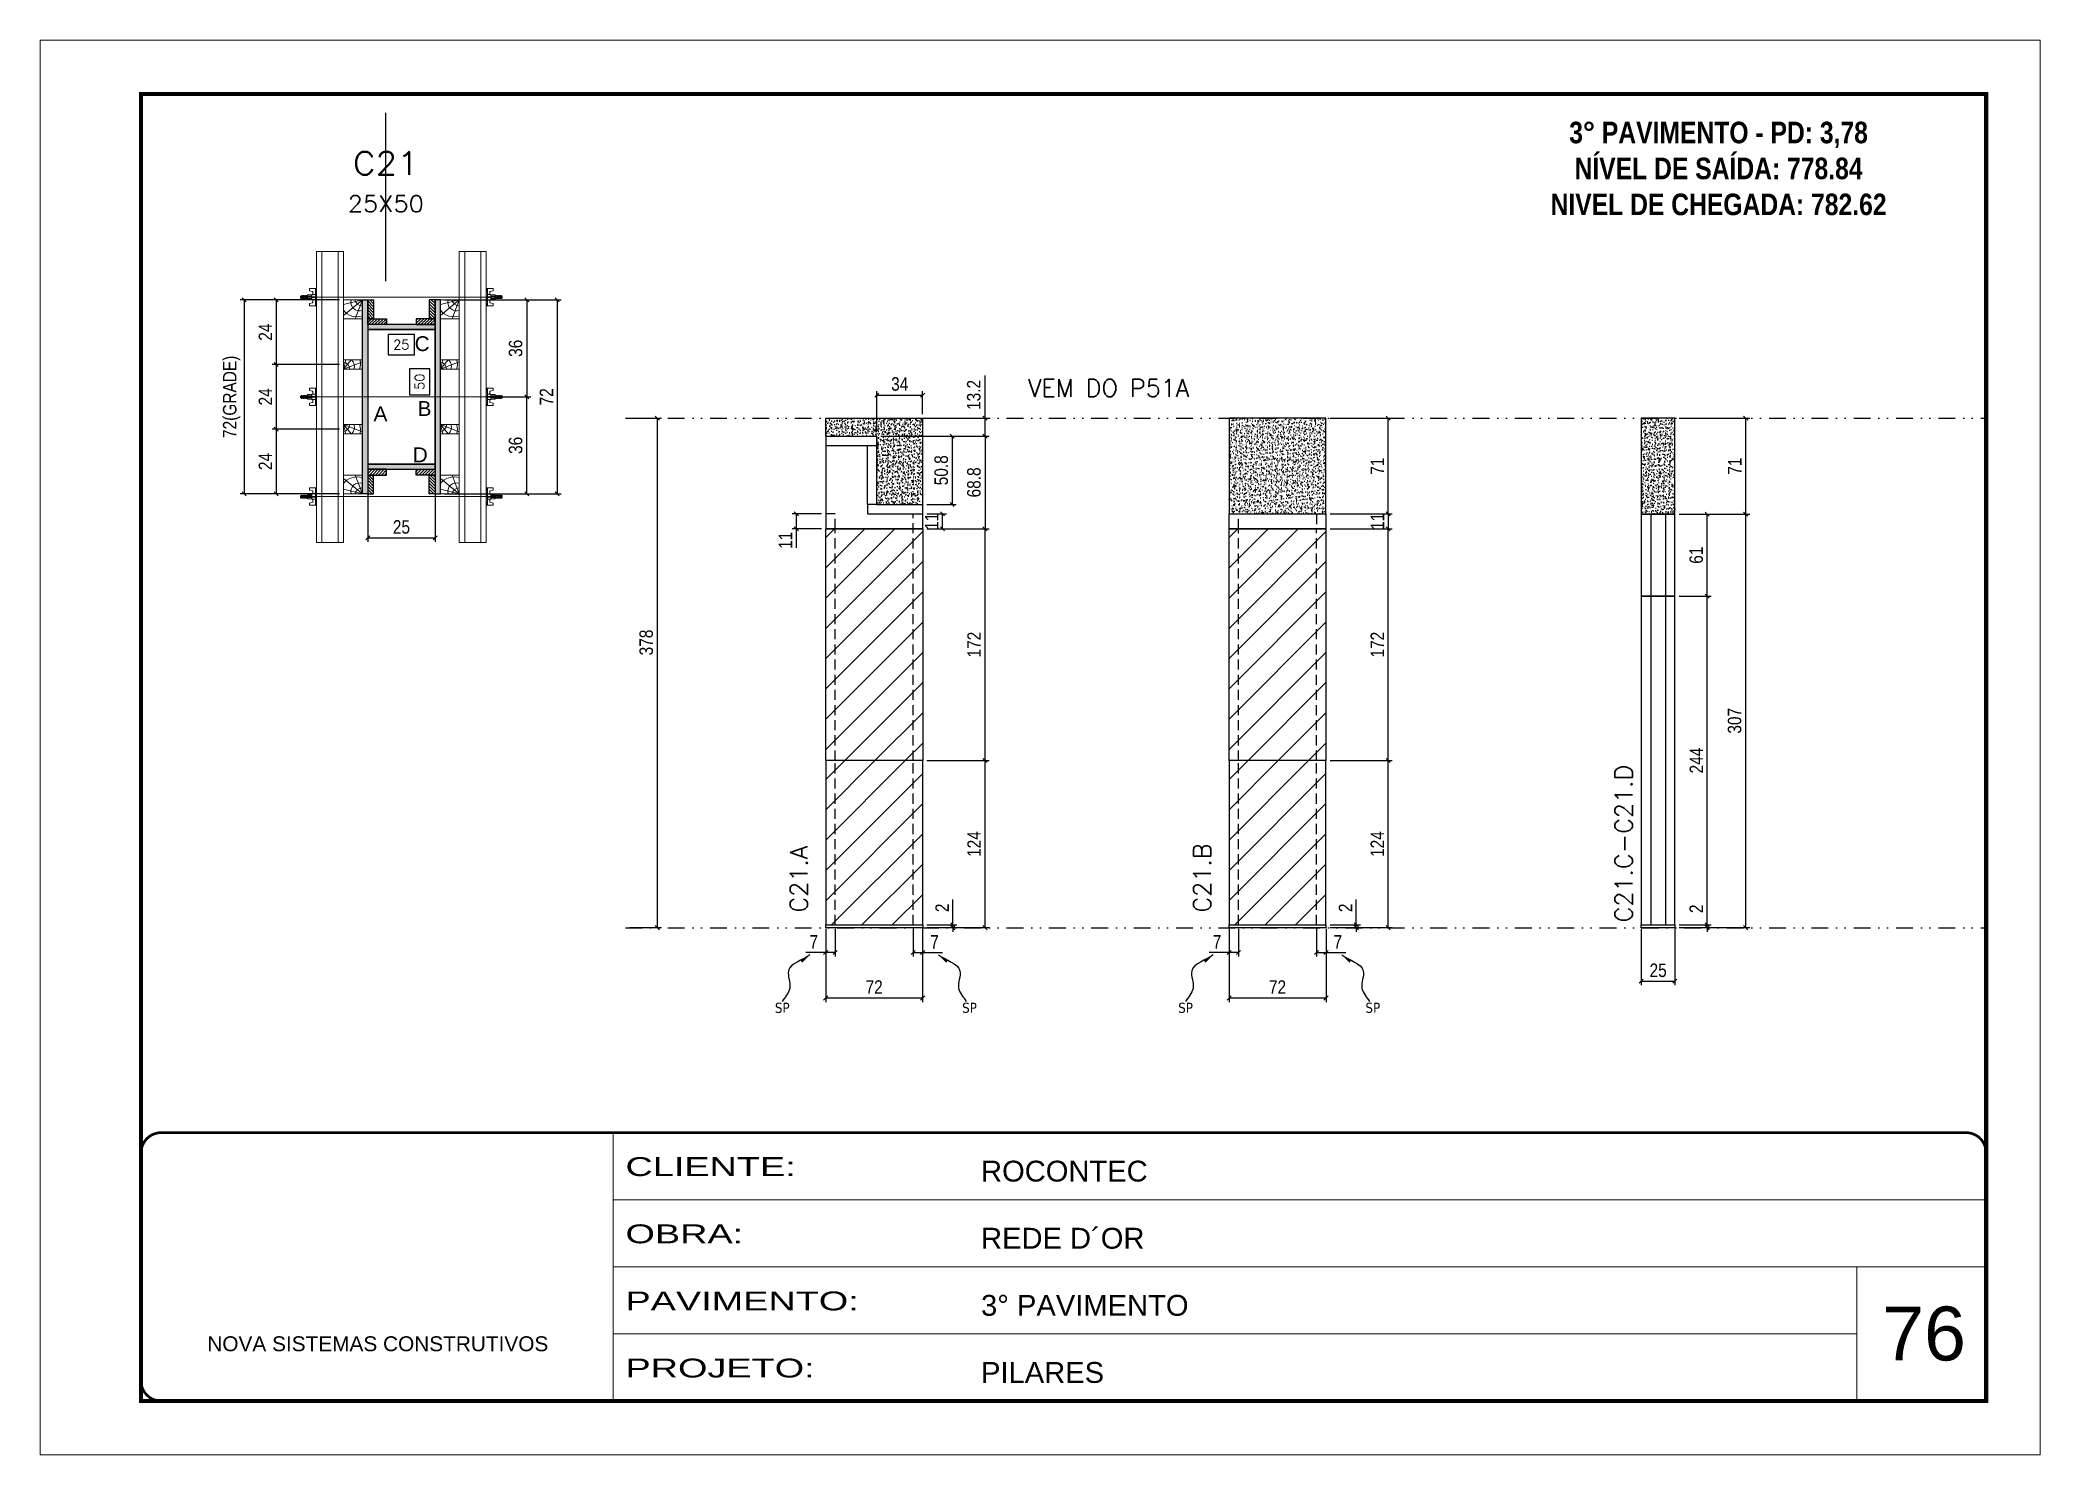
# Model space of a CAD drawing. Extents: x 2949 to 9203, y -16089 to 12527.
# Drawn here: x 7718 to 9203, y -9198 to -8148 of the extents above; entities that cross this region are included whole.
import ezdxf
from ezdxf.enums import TextEntityAlignment as Align

# ---------------------------------------------------------------- set-up
doc = ezdxf.new("R2010")
doc.units = 0
for name, pattern in [('CONTINUO', [0]), ('DASHED', [0.75, 0.5, -0.25]), ('DIVIDE2', [0.625, 0.25, -0.125, 0, -0.125, 0, -0.125]), ('HIDDEN', [0.375, 0.25, -0.125])]:
    doc.linetypes.add(name, pattern=pattern)
for name, color, linetype, lineweight in [('CARIMBO', 255, 'Continuous', 9), ('Folhas', 255, 'Continuous', 9), ('Hachura', 251, 'Continuous', 9), ('Madeira', 126, 'Continuous', 18), ('Perfil Metálico', 224, 'Continuous', 18), ('SARRAFO DE PRESSAO', 251, 'DASHED', 9), ('Texto Seção', 7, 'Continuous', 15)]:
    doc.layers.add(name, color=color, linetype=linetype, lineweight=lineweight)
for name, color, linetype in [('CHAPA', 1, 'Continuous'), ('COTA', 241, 'Continuous'), ('cotas', 4, 'Continuous'), ('MEIO_PONT', 93, 'Continuous'), ('NOMENCLATURA', 7, 'Continuous'), ('Nível', 160, 'Continuous'), ('Painéis', 200, 'Continuous'), ('SARR_2.2x7', 40, 'Continuous'), ('SARRAFO', 251, 'Continuous'), ('Sarrafo de Pressão', 42, 'HIDDEN'), ('texto', 7, 'Continuous'), ('Texto de Titulo', 7, 'Continuous'), ('Texto Qtd Sarr', 242, 'Continuous'), ('TEXTO_GERAL', 7, 'Continuous')]:
    doc.layers.add(name, color=color, linetype=linetype)
doc.styles.add('ARIAL', font='arial.ttf')
doc.styles.add('COTA TECNICA', font='techl___.ttf', dxfattribs={"height": 10})
doc.styles.add('COTA TECNICA 2X', font='techl___.ttf', dxfattribs={"height": 10})
doc.styles.add('COTA TECNICA-50', font='techl___.ttf', dxfattribs={"height": 10})
doc.styles.add('REGUA-120', font='ROMANS.shx', dxfattribs={"height": 15})
doc.styles.add('ROMANC', font='techb___.ttf', dxfattribs={"height": 2.5})
doc.styles.add('ROMANS', font='romans.shx')
doc.styles.get("Standard").update_dxf_attribs({"font": 'arial.ttf'})
doc.styles.add('Tecnologia', font='')
doc.styles.get('Tecnologia').set_extended_font_data('Forgotten Futurist')
doc.dimstyles.new('COTA PAINEL-50', dxfattribs={"dimtxt": 10, "dimasz": 3, "dimexe": 3, "dimexo": 3, "dimgap": 3, "dimtad": 1, "dimdec": 1, "dimzin": 12, "dimdsep": 46, "dimtxsty": 'COTA TECNICA-50', "dimblk1": 'OBLIQUE', "dimblk2": 'OBLIQUE', "dimsah": 1, "dimcen": 0.9, "dimclrd": 4, "dimclre": 4, "dimclrt": 240, "dimadec": 1, "dimazin": 3, "dimtfac": 1, "dimtdec": 1, "dimtmove": 0, "dimatfit": 3, "dimfxl": 1, "dimtolj": 1, "dimtzin": 12, "dimarcsym": 0})
doc.dimstyles.new('PAINEL', dxfattribs={"dimtxt": 10, "dimasz": 3, "dimexe": 3, "dimexo": 3, "dimgap": 3, "dimtad": 1, "dimdec": 1, "dimzin": 12, "dimdsep": 46, "dimtxsty": 'COTA TECNICA', "dimblk1": 'OBLIQUE', "dimblk2": 'OBLIQUE', "dimsah": 1, "dimcen": 0.9, "dimclrd": 4, "dimclre": 4, "dimclrt": 240, "dimadec": 1, "dimazin": 3, "dimtfac": 1, "dimtdec": 1, "dimtmove": 0, "dimatfit": 3, "dimfxl": 1, "dimtolj": 1, "dimtzin": 12, "dimarcsym": 0})
doc.dimstyles.new('SECAO PILAR', dxfattribs={"dimtxt": 10, "dimasz": 3, "dimexe": 3, "dimexo": 3, "dimgap": 3, "dimtad": 1, "dimdec": 1, "dimlfac": 0.5, "dimzin": 12, "dimdsep": 46, "dimtxsty": 'COTA TECNICA 2X', "dimblk1": 'OBLIQUE', "dimblk2": 'OBLIQUE', "dimsah": 1, "dimcen": 0.9, "dimclrd": 256, "dimclre": 256, "dimclrt": 256, "dimadec": 1, "dimazin": 3, "dimtfac": 1, "dimtdec": 1, "dimtmove": 0, "dimatfit": 3, "dimfxl": 1, "dimtolj": 1, "dimtzin": 12, "dimarcsym": 0})
doc.dimstyles.new('SECÇÃO 2', dxfattribs={"dimtxt": 7, "dimasz": 6, "dimexe": 0.18, "dimexo": 2, "dimgap": -4, "dimtad": 3, "dimdec": 1, "dimlfac": 0.5, "dimzin": 12, "dimdsep": 46, "dimtxsty": 'ROMANS', "dimblk": 'ARCHTICK', "dimcen": 0.09, "dimse1": 1, "dimse2": 1, "dimsd1": 1, "dimsd2": 1, "dimclrd": 180, "dimclre": 5, "dimclrt": 1, "dimadec": 0, "dimazin": 3, "dimtfac": 1, "dimtdec": 1, "dimtofl": 0, "dimtmove": 0, "dimatfit": 3, "dimldrblk": 'ARCHTICK', "dimfxl": 1, "dimtolj": 1, "dimtzin": 0, "dimarcsym": 0})
doc.dimstyles.get("Standard").update_dxf_attribs({"dimtxt": 0.18, "dimasz": 0.18, "dimexe": 0.18, "dimexo": 0.0625, "dimgap": 0.09, "dimtad": 0, "dimtih": 1, "dimtoh": 1, "dimdec": 4, "dimzin": 0, "dimdsep": 46, "dimtxsty": 'Standard', "dimcen": 0.09, "dimadec": 0, "dimazin": 0, "dimtfac": 1, "dimtdec": 4, "dimtofl": 0, "dimtmove": 0, "dimatfit": 3, "dimfxl": 1, "dimtolj": 1, "dimtzin": 0, "dimarcsym": 0})
pattern_1 = [(45, (117.617, 5742.876), (-11.22532, 11.22532), [])]
pattern_2 = [(45, (17463.822, 14425.369), (-1.12253202, 1.12253202), [])]
pattern_3 = [(45, (17475.822, 14425.369), (-1.12253202, 1.12253202), [])]
pattern_4 = [(45, (-181.83, 5742.876), (-11.22532, 11.22532), [])]

msp = doc.modelspace()

# ---------------------------------------------------------------- texts
at = {"layer": 'CARIMBO', "style": 'ARIAL'}
msp.add_text('76', height=40, dxfattribs=at).set_placement((9085.39, -9127.47))
at = {"layer": 'NOMENCLATURA', "color": 2, "insert": (8963.86, -8181.56), "char_height": 16, "attachment_point": 2, "style": 'ROMANC'}
msp.add_mtext_dynamic_manual_height_columns('\\P3° PAVIMENTO - PD: 3,78\\PNÍVEL DE SAÍDA: 778.84\\PNIVEL DE CHEGADA: 782.62', width=300.2766, gutter_width=1, heights=[0], dxfattribs=at)
at = {"layer": 'texto', "color": 0, "char_height": 7.5, "attachment_point": 5}
for insert in [(8268.68, -8865.83), (8407.7, -8865.83), (8568.12, -8865.83), (8707.15, -8865.83)]:
    msp.add_mtext('{\\fTahoma|b0|i0|c0|p34;\\C4;SP}', dxfattribs=dict(at, insert=insert))
at = {"layer": 'Texto Seção', "insert": (8451.08, -8412.33), "char_height": 13, "width": 285.3299, "attachment_point": 7, "style": 'REGUA-120'}
msp.add_mtext('VEM DO P51A', dxfattribs=at)
at = {"layer": 'Texto Seção', "char_height": 13, "width": 285.3299, "attachment_point": 7, "rotation": 90, "style": 'REGUA-120'}
for s, insert in [('C21.C-C21.D', (8899.85, -8802.41)), ('C21.A', (8287.45, -8795.08)), ('C21.B', (8586.9, -8795.08))]:
    msp.add_mtext(s, dxfattribs=dict(at, insert=insert))
at = {"layer": 'TEXTO_GERAL', "style": 'ARIAL'}
for s, p in [('C', (8001.28, -8372.94)), ('A', (7970.33, -8424.99)), ('B', (8003.04, -8421.08)), ('D', (7999.88, -8455.44))]:
    msp.add_text(s, height=11, dxfattribs=at).set_placement(p, align=Align.MIDDLE_CENTER)

# ---------------------------------------------------------------- blocks, each defined once
blk = doc.blocks.new('9999999999')
at = {"color": 30, "linetype": 'CONTINUO'}
for p, q in [((98564.6, 34230.2), (98564.6, 34429.4)), ((98564.6, 34379.6), (99584, 34379.6)), ((98564.6, 34329.8), (99488, 34329.8)), ((99584, 34329.8), (99488, 34329.8)), ((99488, 34329.8), (99488, 34230.2)), ((98564.6, 34280), (99488, 34280))]:
    blk.add_line(p, q, dxfattribs=at)
at = {"color": 30, "linetype": 'CONTINUO', "const_width": 2}
blk.add_lwpolyline([(99584, 34230.2), (99584, 34414.4, 0.414214), (99569, 34429.4), (98229, 34429.4, 0.414214), (98214, 34414.4), (98214, 34245.2, 0.414214), (98229, 34230.2), (99584, 34230.2)], format="xyb", dxfattribs=at)
at = {"layer": 'Folhas'}
blk.add_lwpolyline([(98139, 34190.2), (99624, 34190.2), (99624, 35240.2), (98139, 35240.2)], close=True, dxfattribs=at)
at = {"layer": 'Folhas', "color": 30, "const_width": 3}
blk.add_lwpolyline([(98214, 34230.2), (99584, 34230.2), (99584, 35200.2), (98214, 35200.2)], close=True, dxfattribs=at)
at = {"color": 7, "linetype": 'Continuous', "ltscale": 5, "style": 'ARIAL'}
for s, height, p in [('ROCONTEC', 15.48, (98837.7, 34393.1)), ('REDE D´OR', 15.48, (98837.7, 34343.3)), ('3° PAVIMENTO', 15.483, (98837.7, 34293.5)), ('NOVA SISTEMAS CONSTRUTIVOS', 11.059, (98263.2, 34267.2)), ('PILARES', 15.48, (98837.7, 34243.7))]:
    blk.add_text(s, height=height, dxfattribs=at).set_placement(p)
at = {"layer": 'Folhas', "color": 7, "style": 'Tecnologia', "width": 1.5}
for s, p in [('CLIENTE:', (98573.7, 34397.2)), ('OBRA:', (98573.7, 34347.3)), ('PAVIMENTO:', (98573.7, 34297.5)), ('PROJETO:', (98573.7, 34247.7))]:
    blk.add_text(s, height=14, dxfattribs=at).set_placement(p)
blk = doc.blocks.new('titulo1')
at = {"layer": 'Defpoints', "color": 252, "linetype": 'HIDDEN', "ltscale": 2}
blk.add_line((0, 0), (0, 125), dxfattribs=at)
at = {"layer": 'Defpoints', "style": 'ROMANS', "oblique": 15}
blk.add_attdef('FOLHA', text='', height=10, dxfattribs=at).set_placement((0, 15.6), align=Align.MIDDLE_CENTER)
at = {"layer": 'Texto Qtd Sarr', "color": 3, "style": 'ROMANS', "oblique": 15}
for tag, height, p in [('TITULO', 17, (0, 71.4)), ('SEÇÃO', 12, (0, 41.5))]:
    blk.add_attdef(tag, text='', height=height, dxfattribs=at).set_placement(p, align=Align.MIDDLE_CENTER)
blk = doc.blocks.new('_Oblique')
at = {"color": 0, "linetype": 'ByBlock', "lineweight": -2}
blk.add_line((-0.5, -0.5), (0.5, 0.5), dxfattribs=at)
blk = doc.blocks.new('*D2906')
at = {"layer": 'cotas', "color": 4, "linetype": 'ByBlock', "lineweight": -2, "transparency": 16777216}
for p, q in [((8155.2, -8428.3), (8178.9, -8428.3)), ((8175.9, -8428.3), (8175.9, -8806.3)), ((8155.2, -8806.3), (8178.9, -8806.3))]:
    blk.add_line(p, q, dxfattribs=at)
at = {"layer": 'Defpoints', "color": 0, "linetype": 'ByBlock', "transparency": 16777216}
for p in [(8152.2, -8428.3), (8152.2, -8806.3), (8175.9, -8806.3)]:
    blk.add_point(p, dxfattribs=at)
at = {"layer": 'cotas', "color": 4, "linetype": 'ByBlock', "lineweight": -2, "transparency": 16777216, "xscale": 3, "yscale": 3, "zscale": 3}
for p, rotation in [((8175.9, -8428.3), 90), ((8175.9, -8806.3), 270)]:
    blk.add_blockref('_Oblique', p, dxfattribs=dict(at, rotation=rotation))
at = {"layer": 'cotas', "color": 240, "linetype": 'ByBlock', "transparency": 16777216, "insert": (8167.7, -8594.7), "char_height": 10, "attachment_point": 5, "rotation": 90, "style": 'COTA TECNICA'}
blk.add_mtext('\\A1;378', dxfattribs=at)
blk = doc.blocks.new('*D2887')
at = {"layer": 'COTA', "color": 4, "lineweight": -2, "transparency": 16777216}
for p, q in [((8600.4, -8807.3), (8600.4, -8861.5)), ((8672.4, -8807.3), (8672.4, -8861.5)), ((8600.4, -8858.5), (8672.4, -8858.5))]:
    blk.add_line(p, q, dxfattribs=at)
at = {"layer": 'Defpoints', "color": 0, "transparency": 16777216}
for p in [(8600.4, -8804.3), (8672.4, -8804.3), (8672.4, -8858.5)]:
    blk.add_point(p, dxfattribs=at)
at = {"layer": 'COTA', "color": 4, "lineweight": -2, "transparency": 16777216, "xscale": 3, "yscale": 3, "zscale": 3, "rotation": 180}
blk.add_blockref('_Oblique', (8600.4, -8858.5), dxfattribs=at)
at = {"layer": 'COTA', "color": 4, "lineweight": -2, "transparency": 16777216, "xscale": 3, "yscale": 3, "zscale": 3}
blk.add_blockref('_Oblique', (8672.4, -8858.5), dxfattribs=at)
at = {"layer": 'COTA', "color": 240, "transparency": 16777216, "insert": (8636.4, -8850.4), "char_height": 10, "attachment_point": 5, "style": 'COTA TECNICA'}
blk.add_mtext('\\A1;72', dxfattribs=at)
blk = doc.blocks.new('*D2888')
at = {"layer": 'COTA', "color": 4, "lineweight": -2, "transparency": 16777216}
for p, q in [((8675.4, -8682.3), (8721.6, -8682.3)), ((8718.6, -8806.3), (8718.6, -8682.3)), ((8675.4, -8806.3), (8721.6, -8806.3))]:
    blk.add_line(p, q, dxfattribs=at)
at = {"layer": 'Defpoints', "color": 0, "transparency": 16777216}
for p in [(8672.4, -8682.3), (8718.6, -8682.3), (8672.4, -8806.3)]:
    blk.add_point(p, dxfattribs=at)
at = {"layer": 'COTA', "color": 4, "lineweight": -2, "transparency": 16777216, "xscale": 3, "yscale": 3, "zscale": 3}
for p, rotation in [((8718.6, -8682.3), 90), ((8718.6, -8806.3), 270)]:
    blk.add_blockref('_Oblique', p, dxfattribs=dict(at, rotation=rotation))
at = {"layer": 'COTA', "color": 240, "transparency": 16777216, "insert": (8710.5, -8744.3), "char_height": 10, "attachment_point": 5, "rotation": 90, "style": 'COTA TECNICA-50'}
blk.add_mtext('\\A1;124', dxfattribs=at)
blk = doc.blocks.new('*D2889')
at = {"layer": 'COTA', "color": 4, "lineweight": -2, "transparency": 16777216}
for p, q in [((8694.9, -8804.3), (8694.9, -8785.5)), ((8675.4, -8804.3), (8697.9, -8804.3)), ((8694.9, -8806.3), (8694.9, -8804.3)), ((8675.4, -8806.3), (8697.9, -8806.3)), ((8694.9, -8806.3), (8694.9, -8809.3))]:
    blk.add_line(p, q, dxfattribs=at)
at = {"layer": 'Defpoints', "color": 0, "transparency": 16777216}
for p in [(8672.4, -8804.3), (8672.4, -8806.3), (8694.9, -8806.3)]:
    blk.add_point(p, dxfattribs=at)
at = {"layer": 'COTA', "color": 4, "lineweight": -2, "transparency": 16777216, "xscale": 3, "yscale": 3, "zscale": 3}
for p, rotation in [((8694.9, -8804.3), 270), ((8694.9, -8806.3), 90)]:
    blk.add_blockref('_Oblique', p, dxfattribs=dict(at, rotation=rotation))
at = {"layer": 'COTA', "color": 240, "transparency": 16777216, "insert": (8686.9, -8791.6), "char_height": 10, "attachment_point": 5, "rotation": 90, "style": 'COTA TECNICA-50'}
blk.add_mtext('\\A1;2', dxfattribs=at)
blk = doc.blocks.new('*D2890')
at = {"layer": 'COTA', "color": 4, "lineweight": -2, "transparency": 16777216}
for p, q in [((8600.4, -8809.3), (8600.4, -8827.8)), ((8607.4, -8807.3), (8607.4, -8827.8)), ((8600.4, -8824.8), (8585.6, -8824.8)), ((8607.4, -8824.8), (8600.4, -8824.8))]:
    blk.add_line(p, q, dxfattribs=at)
at = {"layer": 'Defpoints', "color": 0, "transparency": 16777216}
for p in [(8607.4, -8804.3), (8600.4, -8806.3), (8600.4, -8824.8)]:
    blk.add_point(p, dxfattribs=at)
at = {"layer": 'COTA', "color": 4, "lineweight": -2, "transparency": 16777216, "xscale": 3, "yscale": 3, "zscale": 3, "rotation": 180}
blk.add_blockref('_Oblique', (8600.4, -8824.8), dxfattribs=at)
at = {"layer": 'COTA', "color": 4, "lineweight": -2, "transparency": 16777216, "xscale": 3, "yscale": 3, "zscale": 3}
blk.add_blockref('_Oblique', (8607.4, -8824.8), dxfattribs=at)
at = {"layer": 'COTA', "color": 240, "transparency": 16777216, "insert": (8591.5, -8816.8), "char_height": 10, "attachment_point": 5, "style": 'COTA TECNICA-50'}
blk.add_mtext('\\A1;7', dxfattribs=at)
blk = doc.blocks.new('*D2891')
at = {"layer": 'COTA', "color": 4, "lineweight": -2, "transparency": 16777216}
for p, q in [((8665.4, -8807.3), (8665.4, -8827.8)), ((8672.4, -8809.3), (8672.4, -8827.8)), ((8665.4, -8824.8), (8672.4, -8824.8)), ((8672.4, -8824.8), (8687.1, -8824.8))]:
    blk.add_line(p, q, dxfattribs=at)
at = {"layer": 'Defpoints', "color": 0, "transparency": 16777216}
for p in [(8665.4, -8804.3), (8672.4, -8806.3), (8672.4, -8824.8)]:
    blk.add_point(p, dxfattribs=at)
at = {"layer": 'COTA', "color": 4, "lineweight": -2, "transparency": 16777216, "xscale": 3, "yscale": 3, "zscale": 3, "rotation": 180}
blk.add_blockref('_Oblique', (8665.4, -8824.8), dxfattribs=at)
at = {"layer": 'COTA', "color": 4, "lineweight": -2, "transparency": 16777216, "xscale": 3, "yscale": 3, "zscale": 3}
blk.add_blockref('_Oblique', (8672.4, -8824.8), dxfattribs=at)
at = {"layer": 'COTA', "color": 240, "transparency": 16777216, "insert": (8681.2, -8816.8), "char_height": 10, "attachment_point": 5, "style": 'COTA TECNICA-50'}
blk.add_mtext('\\A1;7', dxfattribs=at)
blk = doc.blocks.new('*D2892')
at = {"layer": 'COTA', "color": 4, "lineweight": -2, "transparency": 16777216}
for p, q in [((8934.5, -8560.4), (8958.4, -8560.4)), ((8955.4, -8804.3), (8955.4, -8560.4)), ((8934.5, -8804.3), (8958.4, -8804.3))]:
    blk.add_line(p, q, dxfattribs=at)
at = {"layer": 'Defpoints', "color": 0, "transparency": 16777216}
for p in [(8931.5, -8560.4), (8955.4, -8560.4), (8931.5, -8804.3)]:
    blk.add_point(p, dxfattribs=at)
at = {"layer": 'COTA', "color": 4, "lineweight": -2, "transparency": 16777216, "xscale": 3, "yscale": 3, "zscale": 3}
for p, rotation in [((8955.4, -8560.4), 90), ((8955.4, -8804.3), 270)]:
    blk.add_blockref('_Oblique', p, dxfattribs=dict(at, rotation=rotation))
at = {"layer": 'COTA', "color": 240, "transparency": 16777216, "insert": (8947.4, -8682.3), "char_height": 10, "attachment_point": 5, "rotation": 90, "style": 'COTA TECNICA'}
blk.add_mtext('\\A1;244', dxfattribs=at)
blk = doc.blocks.new('*D2893')
at = {"layer": 'COTA', "color": 4, "lineweight": -2, "transparency": 16777216}
for p, q in [((8934.5, -8428.3), (8987, -8428.3)), ((8984, -8499.4), (8984, -8428.3)), ((8934.5, -8499.4), (8987, -8499.4))]:
    blk.add_line(p, q, dxfattribs=at)
at = {"layer": 'Defpoints', "color": 0, "transparency": 16777216}
for p in [(8931.5, -8428.3), (8984, -8428.3), (8931.5, -8499.4)]:
    blk.add_point(p, dxfattribs=at)
at = {"layer": 'COTA', "color": 4, "lineweight": -2, "transparency": 16777216, "xscale": 3, "yscale": 3, "zscale": 3}
for p, rotation in [((8984, -8428.3), 90), ((8984, -8499.4), 270)]:
    blk.add_blockref('_Oblique', p, dxfattribs=dict(at, rotation=rotation))
at = {"layer": 'COTA', "color": 240, "transparency": 16777216, "insert": (8975.9, -8463.8), "char_height": 10, "attachment_point": 5, "rotation": 90, "style": 'COTA TECNICA'}
blk.add_mtext('\\A1;71', dxfattribs=at)
blk = doc.blocks.new('*D2894')
at = {"layer": 'COTA', "color": 4, "lineweight": -2, "transparency": 16777216}
for p, q in [((8906.5, -8807.3), (8906.5, -8849.1)), ((8931.5, -8807.3), (8931.5, -8849.1)), ((8906.5, -8846.1), (8931.5, -8846.1))]:
    blk.add_line(p, q, dxfattribs=at)
at = {"layer": 'Defpoints', "color": 0, "transparency": 16777216}
for p in [(8906.5, -8804.3), (8931.5, -8804.3), (8931.5, -8846.1)]:
    blk.add_point(p, dxfattribs=at)
at = {"layer": 'COTA', "color": 4, "lineweight": -2, "transparency": 16777216, "xscale": 3, "yscale": 3, "zscale": 3, "rotation": 180}
blk.add_blockref('_Oblique', (8906.5, -8846.1), dxfattribs=at)
at = {"layer": 'COTA', "color": 4, "lineweight": -2, "transparency": 16777216, "xscale": 3, "yscale": 3, "zscale": 3}
blk.add_blockref('_Oblique', (8931.5, -8846.1), dxfattribs=at)
at = {"layer": 'COTA', "color": 240, "transparency": 16777216, "insert": (8919, -8838), "char_height": 10, "attachment_point": 5, "style": 'COTA TECNICA'}
blk.add_mtext('\\A1;25', dxfattribs=at)
blk = doc.blocks.new('*D2907')
at = {"layer": 'COTA', "color": 4, "linetype": 'ByBlock', "lineweight": -2, "transparency": 16777216}
for p, q in [((8934.5, -8499.4), (8958.4, -8499.4)), ((8955.4, -8560.4), (8955.4, -8499.4)), ((8934.5, -8560.4), (8958.4, -8560.4))]:
    blk.add_line(p, q, dxfattribs=at)
at = {"layer": 'Defpoints', "color": 0, "linetype": 'ByBlock', "transparency": 16777216}
for p in [(8931.5, -8499.4), (8955.4, -8499.4), (8931.5, -8560.4)]:
    blk.add_point(p, dxfattribs=at)
at = {"layer": 'COTA', "color": 4, "linetype": 'ByBlock', "lineweight": -2, "transparency": 16777216, "xscale": 3, "yscale": 3, "zscale": 3}
for p, rotation in [((8955.4, -8499.4), 90), ((8955.4, -8560.4), 270)]:
    blk.add_blockref('_Oblique', p, dxfattribs=dict(at, rotation=rotation))
at = {"layer": 'COTA', "color": 240, "linetype": 'ByBlock', "transparency": 16777216, "insert": (8947.3, -8529.9), "char_height": 10, "attachment_point": 5, "rotation": 90, "style": 'COTA TECNICA'}
blk.add_mtext('\\A1;61', dxfattribs=at)
blk = doc.blocks.new('*D2895')
at = {"layer": 'COTA', "color": 4, "lineweight": -2, "transparency": 16777216}
for p, q in [((8955.3, -8804.3), (8955.3, -8786.2)), ((8934.5, -8804.3), (8958.3, -8804.3)), ((8955.3, -8806.3), (8955.3, -8804.3)), ((8934.5, -8806.3), (8958.3, -8806.3)), ((8955.3, -8806.3), (8955.3, -8809.3))]:
    blk.add_line(p, q, dxfattribs=at)
at = {"layer": 'Defpoints', "color": 0, "transparency": 16777216}
for p in [(8931.5, -8804.3), (8955.3, -8804.3), (8931.5, -8806.3)]:
    blk.add_point(p, dxfattribs=at)
at = {"layer": 'COTA', "color": 4, "lineweight": -2, "transparency": 16777216, "xscale": 3, "yscale": 3, "zscale": 3}
for p, rotation in [((8955.3, -8804.3), 270), ((8955.3, -8806.3), 90)]:
    blk.add_blockref('_Oblique', p, dxfattribs=dict(at, rotation=rotation))
at = {"layer": 'COTA', "color": 240, "transparency": 16777216, "insert": (8947.3, -8792.3), "char_height": 10, "attachment_point": 5, "rotation": 90, "style": 'COTA TECNICA-50'}
blk.add_mtext('\\A1;2', dxfattribs=at)
blk = doc.blocks.new('*D2896')
at = {"layer": 'COTA', "color": 180, "lineweight": -2, "transparency": 16777216}
for p, q in [((8006.9, -8391.5), (7991.9, -8391.5)), ((7991.9, -8391.5), (7991.9, -8410.9)), ((8006.9, -8410.9), (8006.9, -8391.5)), ((7991.9, -8410.9), (8006.9, -8410.9))]:
    blk.add_line(p, q, dxfattribs=at)
at = {"layer": 'Defpoints', "color": 0, "transparency": 16777216}
for p in [(7960.9, -8362.4), (7960.9, -8462.4), (8010.9, -8462.4)]:
    blk.add_point(p, dxfattribs=at)
at = {"layer": 'COTA', "color": 1, "transparency": 16777216, "insert": (7999.4, -8401.2), "char_height": 7, "attachment_point": 5, "rotation": 90, "style": 'ROMANS'}
blk.add_mtext('\\A1;50', dxfattribs=at)
blk = doc.blocks.new('_ArchTick')
at = {"color": 0, "linetype": 'ByBlock', "const_width": 0.15}
blk.add_lwpolyline([(-0.5, -0.5), (0.5, 0.5)], dxfattribs=at)
blk = doc.blocks.new('*D2897')
at = {"layer": 'COTA', "color": 180, "lineweight": -2, "transparency": 16777216}
for p, q in [((7995.5, -8366.2), (7976.1, -8366.2)), ((7976.1, -8366.2), (7976.1, -8381.2)), ((7995.5, -8381.2), (7995.5, -8366.2)), ((7976.1, -8381.2), (7995.5, -8381.2))]:
    blk.add_line(p, q, dxfattribs=at)
at = {"layer": 'Defpoints', "color": 0, "transparency": 16777216}
for p in [(7960.9, -8362.4), (8010.9, -8362.4), (8010.9, -8385.2)]:
    blk.add_point(p, dxfattribs=at)
at = {"layer": 'COTA', "color": 1, "transparency": 16777216, "insert": (7985.8, -8373.7), "char_height": 7, "attachment_point": 5, "style": 'ROMANS'}
blk.add_mtext('\\A1;25', dxfattribs=at)
blk = doc.blocks.new('C')
at = {"layer": 'Hachura', "color": 0}
for p, q in [((0, 3.22), (0, -3.22)), ((0.45, 3.22), (0, 3.22)), ((0.46, 3.16), (0, 3.16)), ((0.46, 3.05), (0, 3.05)), ((0.46, 2.88), (0, 2.88)), ((0, 2.75), (0, -1.16)), ((0.46, 2.65), (0, 2.65)), ((0.46, 2.23), (0, 2.23)), ((0.46, 1.51), (0, 1.51)), ((0.39, 0.49), (0.17, 0.49)), ((0.45, -3.23), (0.45, 3.22)), ((0.45, 3.22), (2.58, 3.22)), ((1.74, 0.97), (0.45, 0.97)), ((1.45, 0.1), (0.45, 0.1)), ((1.35, 1.94), (1.35, 0.96)), ((2.58, 2.39), (1.47, 2.09)), ((1.74, -0.97), (1.74, 0.97)), ((1.74, 0.97), (1.74, 0.84)), ((1.74, 0.97), (1.74, 0.84)), ((1.74, 0.84), (3.35, 0.84)), ((3.35, 0.45), (1.74, 0.45)), ((2.58, 3.22), (2.58, 2.39)), ((3.32, 0.84), (3.32, -0.84)), ((3.35, 0.84), (3.35, -0.84)), ((3.68, 0.45), (3.35, 0.45)), ((3.84, -0.52), (3.35, 0.45)), ((3.35, 0.06), (3.67, -0.57)), ((3.68, 0.45), (4.16, -0.52)), ((3.72, 0.5), (4.25, -0.57)), ((4.37, -0.55), (3.83, 0.53)), ((4.15, 0.45), (3.93, 0.45)), ((4.42, -0.52), (3.93, 0.45)), ((4.15, 0.45), (4.26, 0.45)), ((4.26, 0.45), (4.74, -0.52)), ((4.3, 0.5), (4.83, -0.57)), ((4.95, -0.55), (4.41, 0.53)), ((4.51, 0.45), (4.84, 0.45)), ((5, -0.52), (4.51, 0.45)), ((4.84, 0.45), (5.32, -0.52)), ((4.88, 0.5), (5.41, -0.57)), ((5.53, -0.55), (4.99, 0.53)), ((5.58, -0.52), (5.09, 0.45)), ((5.42, 0.45), (5.09, 0.45)), ((5.58, -0.52), (5.09, 0.45)), ((5.42, 0.45), (5.74, -0.19)), ((5.46, 0.5), (5.74, -0.07)), ((5.74, 0.19), (5.57, 0.53)), ((5.74, 0.32), (5.68, 0.45)), ((5.68, 0.45), (5.74, 0.45)), ((5.74, 0.45), (5.9, 0.29)), ((5.74, 0.45), (5.74, -0.52)), ((5.9, -0.36), (5.9, 0.29)), ((0.45, 0), (0, 0)), ((0.46, -1.52), (0, -1.52)), ((0.46, -2.23), (0, -2.23)), ((0.46, -2.65), (0, -2.65)), ((0.46, -2.88), (0, -2.88)), ((0.46, -3.05), (0, -3.05)), ((0.46, -3.16), (0, -3.16)), ((0, -3.22), (2.57, -3.22)), ((0.08, -0.48), (0.29, -0.48)), ((0.29, -0.48), (0.4, -0.48)), ((0.45, 0), (0.45, -0.97)), ((0.45, -0.16), (1.45, -0.16)), ((0.45, -0.65), (0.45, -0.32)), ((0.45, -3.23), (0.45, -0.65)), ((0.45, -0.97), (1.74, -0.97)), ((1.35, -1.94), (1.35, -0.97)), ((2.58, -2.39), (1.47, -2.1)), ((3.35, -0.32), (1.74, -0.32)), ((3.35, -0.84), (1.74, -0.84)), ((2.58, -3.23), (2.58, -2.39)), ((3.35, -0.07), (3.58, -0.52)), ((3.35, -0.52), (3.58, -0.52)), ((3.84, -0.52), (4.16, -0.52)), ((4.42, -0.52), (4.74, -0.52)), ((4.63, -0.52), (4.74, -0.52)), ((5, -0.52), (5.32, -0.52)), ((5.58, -0.52), (5.74, -0.52)), ((5.74, -0.52), (5.9, -0.36)), ((5.74, -0.52), (5.74, -0.52))]:
    blk.add_line(p, q, dxfattribs=at)
for centre, radius, start, end in [((1.52, 1.94), 0.161, 104.74356, 180), ((1.44, -0.03), 0.129, 272.69497, 87.30503), ((3.81, 0.39), 0.143, 25.56881, 154.43119), ((4.39, 0.39), 0.143, 25.56881, 154.43119), ((4.97, 0.39), 0.143, 25.56881, 154.43119), ((5.55, 0.39), 0.143, 25.56881, 154.43119), ((0.17, -0.37), 0.174, 221.74404, 317.85924), ((1.52, -1.94), 0.161, 180, 255.25644), ((3.71, -0.4), 0.174, 222.14076, 318.25596), ((4.29, -0.4), 0.174, 222.14076, 318.25596), ((4.87, -0.4), 0.174, 222.14076, 318.25596), ((5.45, -0.4), 0.174, 222.14076, 318.25596), ((5.61, -0.4), 0.174, 317.85924, 318.25596)]:
    blk.add_arc(centre, radius, start, end, dxfattribs=at)
blk = doc.blocks.new('*D2908')
at = {"layer": 'COTA', "lineweight": -2, "transparency": 16777216}
for p, q in [((7960.9, -8469), (7960.9, -8520.1)), ((8010.9, -8469), (8010.9, -8520.1)), ((7960.9, -8517.1), (8010.9, -8517.1))]:
    blk.add_line(p, q, dxfattribs=at)
at = {"layer": 'Defpoints', "color": 0, "transparency": 16777216}
for p in [(7960.9, -8466), (8010.9, -8466), (8010.9, -8517.1)]:
    blk.add_point(p, dxfattribs=at)
at = {"layer": 'COTA', "lineweight": -2, "transparency": 16777216, "xscale": 3, "yscale": 3, "zscale": 3, "rotation": 180}
blk.add_blockref('_Oblique', (7960.9, -8517.1), dxfattribs=at)
at = {"layer": 'COTA', "lineweight": -2, "transparency": 16777216, "xscale": 3, "yscale": 3, "zscale": 3}
blk.add_blockref('_Oblique', (8010.9, -8517.1), dxfattribs=at)
at = {"layer": 'COTA', "transparency": 16777216, "insert": (7985.9, -8509), "char_height": 10, "attachment_point": 5, "style": 'COTA TECNICA 2X'}
blk.add_mtext('\\A1;25', dxfattribs=at)
blk = doc.blocks.new('*D2898')
at = {"layer": 'COTA', "color": 4, "lineweight": -2, "transparency": 16777216}
for p, q in [((8675.4, -8428.3), (8721.6, -8428.3)), ((8718.6, -8499.3), (8718.6, -8428.3)), ((8675.4, -8499.3), (8721.6, -8499.3))]:
    blk.add_line(p, q, dxfattribs=at)
at = {"layer": 'Defpoints', "color": 0, "transparency": 16777216}
for p in [(8672.4, -8428.3), (8718.6, -8428.3), (8672.4, -8499.3)]:
    blk.add_point(p, dxfattribs=at)
at = {"layer": 'COTA', "color": 4, "lineweight": -2, "transparency": 16777216, "xscale": 3, "yscale": 3, "zscale": 3}
for p, rotation in [((8718.6, -8428.3), 90), ((8718.6, -8499.3), 270)]:
    blk.add_blockref('_Oblique', p, dxfattribs=dict(at, rotation=rotation))
at = {"layer": 'COTA', "color": 240, "transparency": 16777216, "insert": (8710.5, -8463.8), "char_height": 10, "attachment_point": 5, "rotation": 90, "style": 'COTA TECNICA'}
blk.add_mtext('\\A1;71', dxfattribs=at)
blk = doc.blocks.new('*D2909')
at = {"layer": 'COTA', "color": 4, "linetype": 'ByBlock', "lineweight": -2, "transparency": 16777216}
for p, q in [((8675.4, -8510.3), (8721.6, -8510.3)), ((8718.6, -8682.3), (8718.6, -8510.3)), ((8675.4, -8682.3), (8721.6, -8682.3))]:
    blk.add_line(p, q, dxfattribs=at)
at = {"layer": 'Defpoints', "color": 0, "linetype": 'ByBlock', "transparency": 16777216}
for p in [(8672.4, -8510.3), (8718.6, -8510.3), (8672.4, -8682.3)]:
    blk.add_point(p, dxfattribs=at)
at = {"layer": 'COTA', "color": 4, "linetype": 'ByBlock', "lineweight": -2, "transparency": 16777216, "xscale": 3, "yscale": 3, "zscale": 3}
for p, rotation in [((8718.6, -8510.3), 90), ((8718.6, -8682.3), 270)]:
    blk.add_blockref('_Oblique', p, dxfattribs=dict(at, rotation=rotation))
at = {"layer": 'COTA', "color": 240, "linetype": 'ByBlock', "transparency": 16777216, "insert": (8710.5, -8596.3), "char_height": 10, "attachment_point": 5, "rotation": 90, "style": 'COTA TECNICA'}
blk.add_mtext('\\A1;172', dxfattribs=at)
blk = doc.blocks.new('*D2899')
at = {"layer": 'COTA', "lineweight": -2, "transparency": 16777216}
for p, q in [((7939.9, -8340.4), (7866.1, -8340.4)), ((7869.1, -8340.4), (7869.1, -8484.4)), ((7939.9, -8484.4), (7866.1, -8484.4))]:
    blk.add_line(p, q, dxfattribs=at)
at = {"layer": 'Defpoints', "color": 0, "transparency": 16777216}
for p in [(7942.9, -8340.4), (7869.1, -8484.4), (7942.9, -8484.4)]:
    blk.add_point(p, dxfattribs=at)
at = {"layer": 'COTA', "lineweight": -2, "transparency": 16777216, "xscale": 3, "yscale": 3, "zscale": 3}
for p, rotation in [((7869.1, -8340.4), 90), ((7869.1, -8484.4), 270)]:
    blk.add_blockref('_Oblique', p, dxfattribs=dict(at, rotation=rotation))
at = {"layer": 'COTA', "transparency": 16777216, "insert": (7859.9, -8412.4), "char_height": 10, "attachment_point": 5, "rotation": 90, "style": 'COTA TECNICA 2X'}
blk.add_mtext('\\A1;72(GRADE)', dxfattribs=at)
blk = doc.blocks.new('*D2900')
at = {"layer": 'COTA', "lineweight": -2, "transparency": 16777216}
for p, q in [((7939.9, -8436.4), (7889.9, -8436.4)), ((7892.9, -8436.4), (7892.9, -8484.4)), ((7939.9, -8484.4), (7889.9, -8484.4))]:
    blk.add_line(p, q, dxfattribs=at)
at = {"layer": 'Defpoints', "color": 0, "transparency": 16777216}
for p in [(7942.9, -8436.4), (7892.9, -8484.4), (7942.9, -8484.4)]:
    blk.add_point(p, dxfattribs=at)
at = {"layer": 'COTA', "lineweight": -2, "transparency": 16777216, "xscale": 3, "yscale": 3, "zscale": 3}
for p, rotation in [((7892.9, -8436.4), 90), ((7892.9, -8484.4), 270)]:
    blk.add_blockref('_Oblique', p, dxfattribs=dict(at, rotation=rotation))
at = {"layer": 'COTA', "transparency": 16777216, "insert": (7884.9, -8460.4), "char_height": 10, "attachment_point": 5, "rotation": 90, "style": 'COTA TECNICA 2X'}
blk.add_mtext('\\A1;24', dxfattribs=at)
blk = doc.blocks.new('PONTALETE')
at = {"layer": 'Madeira'}
for q in [(2.71, 7), (7, 5.76), (7, 1.74)]:
    blk.add_line((0, 0), q, dxfattribs=at)
blk.add_lwpolyline([(0, 0), (7, 0), (7, 7), (0, 7)], close=True, dxfattribs=at)
for centre, radius, start, end in [((2.04, 0.06), 6.23, 37.28179, 109.09128), ((1.09, 0.9), 3.19, 343.60304, 109.98471), ((-0.21, -0.78), 3.09, 14.63219, 86.0383)]:
    blk.add_arc(centre, radius, start, end, dxfattribs=at)
blk = doc.blocks.new('MEIO PONTALETE')
at = {"layer": 'Madeira'}
for q in [(2.71, 7), (3.5, 2.88), (3.5, 0.87)]:
    blk.add_line((0, 0), q, dxfattribs=at)
blk.add_lwpolyline([(0, 0), (3.5, 0), (3.5, 7), (0, 7)], close=True, dxfattribs=at)
for centre, radius, start, end in [((2.04, 0.06), 6.23, 76.44987, 109.09128), ((1.09, 0.9), 3.19, 40.90626, 109.98471), ((-0.21, -0.78), 3.09, 14.63219, 86.0383)]:
    blk.add_arc(centre, radius, start, end, dxfattribs=at)
blk = doc.blocks.new('*D2901')
at = {"layer": 'COTA', "lineweight": -2, "transparency": 16777216}
for p, q in [((7939.9, -8340.4), (7889.9, -8340.4)), ((7892.9, -8340.4), (7892.9, -8388.4)), ((7939.9, -8388.4), (7889.9, -8388.4))]:
    blk.add_line(p, q, dxfattribs=at)
at = {"layer": 'Defpoints', "color": 0, "transparency": 16777216}
for p in [(7942.9, -8340.4), (7892.9, -8388.4), (7942.9, -8388.4)]:
    blk.add_point(p, dxfattribs=at)
at = {"layer": 'COTA', "lineweight": -2, "transparency": 16777216, "xscale": 3, "yscale": 3, "zscale": 3}
for p, rotation in [((7892.9, -8340.4), 90), ((7892.9, -8388.4), 270)]:
    blk.add_blockref('_Oblique', p, dxfattribs=dict(at, rotation=rotation))
at = {"layer": 'COTA', "transparency": 16777216, "insert": (7884.9, -8364.4), "char_height": 10, "attachment_point": 5, "rotation": 90, "style": 'COTA TECNICA 2X'}
blk.add_mtext('\\A1;24', dxfattribs=at)
blk = doc.blocks.new('*D2902')
at = {"layer": 'COTA', "lineweight": -2, "transparency": 16777216}
for p, q in [((7939.9, -8388.4), (7889.9, -8388.4)), ((7892.9, -8388.4), (7892.9, -8436.4)), ((7939.9, -8436.4), (7889.9, -8436.4))]:
    blk.add_line(p, q, dxfattribs=at)
at = {"layer": 'Defpoints', "color": 0, "transparency": 16777216}
for p in [(7942.9, -8388.4), (7892.9, -8436.4), (7942.9, -8436.4)]:
    blk.add_point(p, dxfattribs=at)
at = {"layer": 'COTA', "lineweight": -2, "transparency": 16777216, "xscale": 3, "yscale": 3, "zscale": 3}
for p, rotation in [((7892.9, -8388.4), 90), ((7892.9, -8436.4), 270)]:
    blk.add_blockref('_Oblique', p, dxfattribs=dict(at, rotation=rotation))
at = {"layer": 'COTA', "transparency": 16777216, "insert": (7884.9, -8412.4), "char_height": 10, "attachment_point": 5, "rotation": 90, "style": 'COTA TECNICA 2X'}
blk.add_mtext('\\A1;24', dxfattribs=at)
blk = doc.blocks.new('*D2903')
at = {"layer": 'COTA', "lineweight": -2, "transparency": 16777216}
for p, q in [((8017.9, -8340.4), (8104.6, -8340.4)), ((8101.6, -8340.4), (8101.6, -8484.4)), ((8017.9, -8484.4), (8104.6, -8484.4))]:
    blk.add_line(p, q, dxfattribs=at)
at = {"layer": 'Defpoints', "color": 0, "transparency": 16777216}
for p in [(8014.9, -8340.4), (8014.9, -8484.4), (8101.6, -8484.4)]:
    blk.add_point(p, dxfattribs=at)
at = {"layer": 'COTA', "lineweight": -2, "transparency": 16777216, "xscale": 3, "yscale": 3, "zscale": 3}
for p, rotation in [((8101.6, -8340.4), 90), ((8101.6, -8484.4), 270)]:
    blk.add_blockref('_Oblique', p, dxfattribs=dict(at, rotation=rotation))
at = {"layer": 'COTA', "transparency": 16777216, "insert": (8093.6, -8412.4), "char_height": 10, "attachment_point": 5, "rotation": 90, "style": 'COTA TECNICA 2X'}
blk.add_mtext('\\A1;72', dxfattribs=at)
blk = doc.blocks.new('*D2904')
at = {"layer": 'COTA', "lineweight": -2, "transparency": 16777216}
for p, q in [((8051.9, -8340.4), (8081.9, -8340.4)), ((8078.9, -8340.4), (8078.9, -8412.4)), ((8051.9, -8412.4), (8081.9, -8412.4))]:
    blk.add_line(p, q, dxfattribs=at)
at = {"layer": 'Defpoints', "color": 0, "transparency": 16777216}
for p in [(8048.9, -8340.4), (8048.9, -8412.4), (8078.9, -8412.4)]:
    blk.add_point(p, dxfattribs=at)
at = {"layer": 'COTA', "lineweight": -2, "transparency": 16777216, "xscale": 3, "yscale": 3, "zscale": 3}
for p, rotation in [((8078.9, -8340.4), 90), ((8078.9, -8412.4), 270)]:
    blk.add_blockref('_Oblique', p, dxfattribs=dict(at, rotation=rotation))
at = {"layer": 'COTA', "transparency": 16777216, "insert": (8070.7, -8376.4), "char_height": 10, "attachment_point": 5, "rotation": 90, "style": 'COTA TECNICA 2X'}
blk.add_mtext('\\A1;36', dxfattribs=at)
blk = doc.blocks.new('*D2905')
at = {"layer": 'COTA', "lineweight": -2, "transparency": 16777216}
for p, q in [((8051.9, -8412.4), (8081.9, -8412.4)), ((8078.9, -8484.4), (8078.9, -8412.4)), ((8051.9, -8484.4), (8081.9, -8484.4))]:
    blk.add_line(p, q, dxfattribs=at)
at = {"layer": 'Defpoints', "color": 0, "transparency": 16777216}
for p in [(8048.9, -8412.4), (8078.9, -8412.4), (8048.9, -8484.4)]:
    blk.add_point(p, dxfattribs=at)
at = {"layer": 'COTA', "lineweight": -2, "transparency": 16777216, "xscale": 3, "yscale": 3, "zscale": 3}
for p, rotation in [((8078.9, -8412.4), 90), ((8078.9, -8484.4), 270)]:
    blk.add_blockref('_Oblique', p, dxfattribs=dict(at, rotation=rotation))
at = {"layer": 'COTA', "transparency": 16777216, "insert": (8070.7, -8448.4), "char_height": 10, "attachment_point": 5, "rotation": 90, "style": 'COTA TECNICA 2X'}
blk.add_mtext('\\A1;36', dxfattribs=at)
blk = doc.blocks.new('*D2910')
at = {"layer": 'COTA', "color": 4, "lineweight": -2, "transparency": 16777216}
for p, q in [((8934.5, -8499.4), (8987, -8499.4)), ((8984, -8806.3), (8984, -8499.4)), ((8934.5, -8806.3), (8987, -8806.3))]:
    blk.add_line(p, q, dxfattribs=at)
at = {"layer": 'Defpoints', "color": 0, "transparency": 16777216}
for p in [(8931.5, -8499.4), (8984, -8499.4), (8931.5, -8806.3)]:
    blk.add_point(p, dxfattribs=at)
at = {"layer": 'COTA', "color": 4, "lineweight": -2, "transparency": 16777216, "xscale": 3, "yscale": 3, "zscale": 3}
for p, rotation in [((8984, -8499.4), 90), ((8984, -8806.3), 270)]:
    blk.add_blockref('_Oblique', p, dxfattribs=dict(at, rotation=rotation))
at = {"layer": 'COTA', "color": 240, "transparency": 16777216, "insert": (8975.8, -8652.8), "char_height": 10, "attachment_point": 5, "rotation": 90, "style": 'COTA TECNICA-50'}
blk.add_mtext('\\A1;307', dxfattribs=at)
blk = doc.blocks.new('*D2911')
at = {"layer": 'COTA', "color": 4, "lineweight": -2, "transparency": 16777216}
for p, q in [((8300.9, -8807.3), (8300.9, -8861.5)), ((8372.9, -8807.3), (8372.9, -8861.5)), ((8300.9, -8858.5), (8372.9, -8858.5))]:
    blk.add_line(p, q, dxfattribs=at)
at = {"layer": 'Defpoints', "color": 0, "transparency": 16777216}
for p in [(8300.9, -8804.3), (8372.9, -8804.3), (8372.9, -8858.5)]:
    blk.add_point(p, dxfattribs=at)
at = {"layer": 'COTA', "color": 4, "lineweight": -2, "transparency": 16777216, "xscale": 3, "yscale": 3, "zscale": 3, "rotation": 180}
blk.add_blockref('_Oblique', (8300.9, -8858.5), dxfattribs=at)
at = {"layer": 'COTA', "color": 4, "lineweight": -2, "transparency": 16777216, "xscale": 3, "yscale": 3, "zscale": 3}
blk.add_blockref('_Oblique', (8372.9, -8858.5), dxfattribs=at)
at = {"layer": 'COTA', "color": 240, "transparency": 16777216, "insert": (8336.9, -8850.4), "char_height": 10, "attachment_point": 5, "style": 'COTA TECNICA'}
blk.add_mtext('\\A1;72', dxfattribs=at)
blk = doc.blocks.new('*D2912')
at = {"layer": 'COTA', "color": 4, "lineweight": -2, "transparency": 16777216}
for p, q in [((8375.9, -8682.3), (8422.2, -8682.3)), ((8419.2, -8806.3), (8419.2, -8682.3)), ((8375.9, -8806.3), (8422.2, -8806.3))]:
    blk.add_line(p, q, dxfattribs=at)
at = {"layer": 'Defpoints', "color": 0, "transparency": 16777216}
for p in [(8372.9, -8682.3), (8419.2, -8682.3), (8372.9, -8806.3)]:
    blk.add_point(p, dxfattribs=at)
at = {"layer": 'COTA', "color": 4, "lineweight": -2, "transparency": 16777216, "xscale": 3, "yscale": 3, "zscale": 3}
for p, rotation in [((8419.2, -8682.3), 90), ((8419.2, -8806.3), 270)]:
    blk.add_blockref('_Oblique', p, dxfattribs=dict(at, rotation=rotation))
at = {"layer": 'COTA', "color": 240, "transparency": 16777216, "insert": (8411.1, -8744.3), "char_height": 10, "attachment_point": 5, "rotation": 90, "style": 'COTA TECNICA-50'}
blk.add_mtext('\\A1;124', dxfattribs=at)
blk = doc.blocks.new('*D2913')
at = {"layer": 'COTA', "color": 4, "lineweight": -2, "transparency": 16777216}
for p, q in [((8395.4, -8804.3), (8395.4, -8785.5)), ((8375.9, -8804.3), (8398.4, -8804.3)), ((8395.4, -8806.3), (8395.4, -8804.3)), ((8375.9, -8806.3), (8398.4, -8806.3)), ((8395.4, -8806.3), (8395.4, -8809.3))]:
    blk.add_line(p, q, dxfattribs=at)
at = {"layer": 'Defpoints', "color": 0, "transparency": 16777216}
for p in [(8372.9, -8804.3), (8372.9, -8806.3), (8395.4, -8806.3)]:
    blk.add_point(p, dxfattribs=at)
at = {"layer": 'COTA', "color": 4, "lineweight": -2, "transparency": 16777216, "xscale": 3, "yscale": 3, "zscale": 3}
for p, rotation in [((8395.4, -8804.3), 270), ((8395.4, -8806.3), 90)]:
    blk.add_blockref('_Oblique', p, dxfattribs=dict(at, rotation=rotation))
at = {"layer": 'COTA', "color": 240, "transparency": 16777216, "insert": (8387.4, -8791.6), "char_height": 10, "attachment_point": 5, "rotation": 90, "style": 'COTA TECNICA-50'}
blk.add_mtext('\\A1;2', dxfattribs=at)
blk = doc.blocks.new('*D2914')
at = {"layer": 'COTA', "color": 4, "lineweight": -2, "transparency": 16777216}
for p, q in [((8300.9, -8809.3), (8300.9, -8827.8)), ((8307.9, -8807.3), (8307.9, -8827.8)), ((8300.9, -8824.8), (8286.2, -8824.8)), ((8307.9, -8824.8), (8300.9, -8824.8))]:
    blk.add_line(p, q, dxfattribs=at)
at = {"layer": 'Defpoints', "color": 0, "transparency": 16777216}
for p in [(8307.9, -8804.3), (8300.9, -8806.3), (8300.9, -8824.8)]:
    blk.add_point(p, dxfattribs=at)
at = {"layer": 'COTA', "color": 4, "lineweight": -2, "transparency": 16777216, "xscale": 3, "yscale": 3, "zscale": 3, "rotation": 180}
blk.add_blockref('_Oblique', (8300.9, -8824.8), dxfattribs=at)
at = {"layer": 'COTA', "color": 4, "lineweight": -2, "transparency": 16777216, "xscale": 3, "yscale": 3, "zscale": 3}
blk.add_blockref('_Oblique', (8307.9, -8824.8), dxfattribs=at)
at = {"layer": 'COTA', "color": 240, "transparency": 16777216, "insert": (8292.1, -8816.8), "char_height": 10, "attachment_point": 5, "style": 'COTA TECNICA-50'}
blk.add_mtext('\\A1;7', dxfattribs=at)
blk = doc.blocks.new('*D2915')
at = {"layer": 'COTA', "color": 4, "lineweight": -2, "transparency": 16777216}
for p, q in [((8365.9, -8807.3), (8365.9, -8827.8)), ((8372.9, -8809.3), (8372.9, -8827.8)), ((8365.9, -8824.8), (8372.9, -8824.8)), ((8372.9, -8824.8), (8387.7, -8824.8))]:
    blk.add_line(p, q, dxfattribs=at)
at = {"layer": 'Defpoints', "color": 0, "transparency": 16777216}
for p in [(8365.9, -8804.3), (8372.9, -8806.3), (8372.9, -8824.8)]:
    blk.add_point(p, dxfattribs=at)
at = {"layer": 'COTA', "color": 4, "lineweight": -2, "transparency": 16777216, "xscale": 3, "yscale": 3, "zscale": 3, "rotation": 180}
blk.add_blockref('_Oblique', (8365.9, -8824.8), dxfattribs=at)
at = {"layer": 'COTA', "color": 4, "lineweight": -2, "transparency": 16777216, "xscale": 3, "yscale": 3, "zscale": 3}
blk.add_blockref('_Oblique', (8372.9, -8824.8), dxfattribs=at)
at = {"layer": 'COTA', "color": 240, "transparency": 16777216, "insert": (8381.8, -8816.8), "char_height": 10, "attachment_point": 5, "style": 'COTA TECNICA-50'}
blk.add_mtext('\\A1;7', dxfattribs=at)
blk = doc.blocks.new('*D2916')
at = {"layer": 'COTA', "color": 4, "linetype": 'ByBlock', "lineweight": -2, "transparency": 16777216}
for p, q in [((8375.9, -8510.3), (8422.2, -8510.3)), ((8419.2, -8682.3), (8419.2, -8510.3)), ((8375.9, -8682.3), (8422.2, -8682.3))]:
    blk.add_line(p, q, dxfattribs=at)
at = {"layer": 'Defpoints', "color": 0, "linetype": 'ByBlock', "transparency": 16777216}
for p in [(8372.9, -8510.3), (8419.2, -8510.3), (8372.9, -8682.3)]:
    blk.add_point(p, dxfattribs=at)
at = {"layer": 'COTA', "color": 4, "linetype": 'ByBlock', "lineweight": -2, "transparency": 16777216, "xscale": 3, "yscale": 3, "zscale": 3}
for p, rotation in [((8419.2, -8510.3), 90), ((8419.2, -8682.3), 270)]:
    blk.add_blockref('_Oblique', p, dxfattribs=dict(at, rotation=rotation))
at = {"layer": 'COTA', "color": 240, "linetype": 'ByBlock', "transparency": 16777216, "insert": (8411.1, -8596.3), "char_height": 10, "attachment_point": 5, "rotation": 90, "style": 'COTA TECNICA'}
blk.add_mtext('\\A1;172', dxfattribs=at)
blk = doc.blocks.new('*D2917')
at = {"layer": 'COTA', "color": 4, "lineweight": -2, "transparency": 16777216}
for p, q in [((8675.4, -8499.3), (8721.6, -8499.3)), ((8718.6, -8499.3), (8718.6, -8510.3)), ((8675.4, -8510.3), (8721.6, -8510.3))]:
    blk.add_line(p, q, dxfattribs=at)
at = {"layer": 'Defpoints', "color": 0, "transparency": 16777216}
for p in [(8672.4, -8499.3), (8672.4, -8510.3), (8718.6, -8510.3)]:
    blk.add_point(p, dxfattribs=at)
at = {"layer": 'COTA', "color": 4, "lineweight": -2, "transparency": 16777216, "xscale": 3, "yscale": 3, "zscale": 3}
for p, rotation in [((8718.6, -8499.3), 90), ((8718.6, -8510.3), 270)]:
    blk.add_blockref('_Oblique', p, dxfattribs=dict(at, rotation=rotation))
at = {"layer": 'COTA', "color": 240, "transparency": 16777216, "insert": (8710.6, -8504.8), "char_height": 10, "attachment_point": 5, "rotation": 90, "style": 'COTA TECNICA-50'}
blk.add_mtext('\\A1;11', dxfattribs=at)
blk = doc.blocks.new('*D2918')
at = {"layer": 'COTA', "color": 4, "lineweight": -2, "transparency": 16777216}
for p, q in [((8341.9, -8441.5), (8422.2, -8441.5)), ((8419.2, -8441.5), (8419.2, -8510.3)), ((8375.9, -8510.3), (8422.2, -8510.3))]:
    blk.add_line(p, q, dxfattribs=at)
at = {"layer": 'Defpoints', "color": 0, "transparency": 16777216}
for p in [(8338.9, -8441.5), (8372.9, -8510.3), (8419.2, -8510.3)]:
    blk.add_point(p, dxfattribs=at)
at = {"layer": 'COTA', "color": 4, "lineweight": -2, "transparency": 16777216, "xscale": 3, "yscale": 3, "zscale": 3}
for p, rotation in [((8419.2, -8441.5), 90), ((8419.2, -8510.3), 270)]:
    blk.add_blockref('_Oblique', p, dxfattribs=dict(at, rotation=rotation))
at = {"layer": 'COTA', "color": 240, "transparency": 16777216, "insert": (8411, -8475.9), "char_height": 10, "attachment_point": 5, "rotation": 90, "style": 'COTA TECNICA-50'}
blk.add_mtext('\\A1;68.8', dxfattribs=at)
blk = doc.blocks.new('*D2919')
at = {"layer": 'COTA', "color": 4, "lineweight": -2, "transparency": 16777216}
for p, q in [((8419.2, -8428.3), (8419.2, -8396.6)), ((8375.9, -8428.3), (8422.2, -8428.3)), ((8419.2, -8441.5), (8419.2, -8428.3)), ((8341.9, -8441.5), (8422.2, -8441.5))]:
    blk.add_line(p, q, dxfattribs=at)
at = {"layer": 'Defpoints', "color": 0, "transparency": 16777216}
for p in [(8372.9, -8428.3), (8419.2, -8428.3), (8338.9, -8441.5)]:
    blk.add_point(p, dxfattribs=at)
at = {"layer": 'COTA', "color": 4, "lineweight": -2, "transparency": 16777216, "xscale": 3, "yscale": 3, "zscale": 3}
for p, rotation in [((8419.2, -8428.3), 90), ((8419.2, -8441.5), 270)]:
    blk.add_blockref('_Oblique', p, dxfattribs=dict(at, rotation=rotation))
at = {"layer": 'COTA', "color": 240, "transparency": 16777216, "insert": (8410.9, -8411), "char_height": 10, "attachment_point": 5, "rotation": 90, "style": 'COTA TECNICA-50'}
blk.add_mtext('\\A1;13.2', dxfattribs=at)
blk = doc.blocks.new('*D2920')
at = {"layer": 'COTA', "color": 4, "lineweight": -2, "transparency": 16777216}
for p, q in [((8341.9, -8441.5), (8397.8, -8441.5)), ((8394.8, -8441.5), (8394.8, -8492.3)), ((8375.9, -8492.3), (8397.8, -8492.3))]:
    blk.add_line(p, q, dxfattribs=at)
at = {"layer": 'Defpoints', "color": 0, "transparency": 16777216}
for p in [(8338.9, -8441.5), (8372.9, -8492.3), (8394.8, -8492.3)]:
    blk.add_point(p, dxfattribs=at)
at = {"layer": 'COTA', "color": 4, "lineweight": -2, "transparency": 16777216, "xscale": 3, "yscale": 3, "zscale": 3}
for p, rotation in [((8394.8, -8441.5), 90), ((8394.8, -8492.3), 270)]:
    blk.add_blockref('_Oblique', p, dxfattribs=dict(at, rotation=rotation))
at = {"layer": 'COTA', "color": 240, "transparency": 16777216, "insert": (8386.7, -8466.9), "char_height": 10, "attachment_point": 5, "rotation": 90, "style": 'COTA TECNICA-50'}
blk.add_mtext('\\A1;50.8', dxfattribs=at)
blk = doc.blocks.new('*D2921')
at = {"layer": 'COTA', "color": 4, "lineweight": -2, "transparency": 16777216}
for p, q in [((8338.9, -8438.5), (8338.9, -8408.1)), ((8338.9, -8411.1), (8372.9, -8411.1)), ((8372.9, -8425.3), (8372.9, -8408.1))]:
    blk.add_line(p, q, dxfattribs=at)
at = {"layer": 'Defpoints', "color": 0, "transparency": 16777216}
for p in [(8372.9, -8411.1), (8372.9, -8428.3), (8338.9, -8441.5)]:
    blk.add_point(p, dxfattribs=at)
at = {"layer": 'COTA', "color": 4, "lineweight": -2, "transparency": 16777216, "xscale": 3, "yscale": 3, "zscale": 3, "rotation": 180}
blk.add_blockref('_Oblique', (8338.9, -8411.1), dxfattribs=at)
at = {"layer": 'COTA', "color": 4, "lineweight": -2, "transparency": 16777216, "xscale": 3, "yscale": 3, "zscale": 3}
blk.add_blockref('_Oblique', (8372.9, -8411.1), dxfattribs=at)
at = {"layer": 'COTA', "color": 240, "transparency": 16777216, "insert": (8355.9, -8402.9), "char_height": 10, "attachment_point": 5, "style": 'COTA TECNICA-50'}
blk.add_mtext('\\A1;34', dxfattribs=at)
blk = doc.blocks.new('*D2922')
at = {"layer": 'COTA', "color": 4, "lineweight": -2, "transparency": 16777216}
for p, q in [((8375.9, -8499.3), (8390.7, -8499.3)), ((8387.7, -8510.3), (8387.7, -8499.3)), ((8375.9, -8510.3), (8390.7, -8510.3))]:
    blk.add_line(p, q, dxfattribs=at)
at = {"layer": 'Defpoints', "color": 0, "transparency": 16777216}
for p in [(8372.9, -8499.3), (8387.7, -8499.3), (8372.9, -8510.3)]:
    blk.add_point(p, dxfattribs=at)
at = {"layer": 'COTA', "color": 4, "lineweight": -2, "transparency": 16777216, "xscale": 3, "yscale": 3, "zscale": 3}
for p, rotation in [((8387.7, -8499.3), 90), ((8387.7, -8510.3), 270)]:
    blk.add_blockref('_Oblique', p, dxfattribs=dict(at, rotation=rotation))
at = {"layer": 'COTA', "color": 240, "transparency": 16777216, "insert": (8379.6, -8504.8), "char_height": 10, "attachment_point": 5, "rotation": 90, "style": 'COTA TECNICA-50'}
blk.add_mtext('\\A1;11', dxfattribs=at)
blk = doc.blocks.new('*D2944')
at = {"layer": 'COTA', "color": 4, "lineweight": -2, "transparency": 16777216}
for p, q in [((8297.9, -8499.3), (8276.1, -8499.3)), ((8279.1, -8499.3), (8279.1, -8510.3)), ((8297.9, -8510.3), (8276.1, -8510.3)), ((8279.1, -8510.3), (8279.1, -8524.4))]:
    blk.add_line(p, q, dxfattribs=at)
at = {"layer": 'Defpoints', "color": 0, "transparency": 16777216}
for p in [(8300.9, -8499.3), (8279.1, -8510.3), (8300.9, -8510.3)]:
    blk.add_point(p, dxfattribs=at)
at = {"layer": 'COTA', "color": 4, "lineweight": -2, "transparency": 16777216, "xscale": 3, "yscale": 3, "zscale": 3}
for p, rotation in [((8279.1, -8499.3), 90), ((8279.1, -8510.3), 270)]:
    blk.add_blockref('_Oblique', p, dxfattribs=dict(at, rotation=rotation))
at = {"layer": 'COTA', "color": 240, "transparency": 16777216, "insert": (8271.1, -8518.9), "char_height": 10, "attachment_point": 5, "rotation": 90, "style": 'COTA TECNICA-50'}
blk.add_mtext('\\A1;11', dxfattribs=at)

# ---------------------------------------------------------------- dimensions: what is measured, and where the dimension line sits
at = {"layer": 'COTA'}
dim = msp.add_linear_dim(base=(7869.09, -8484.44), p1=(7942.87, -8340.44), p2=(7942.87, -8484.44), angle=270, text='<>(GRADE)', dimstyle='SECAO PILAR', dxfattribs=at)
dim.commit()
dim.dimension.update_dxf_attribs({"geometry": '*D2899', "text_midpoint": (7859.87, -8412.44)})
for base, p1, p2, angle, dimstyle, picture, middle in [((7892.94, -8388.44), (7942.87, -8340.44), (7942.87, -8388.44), 270, 'SECAO PILAR', '*D2901', (7884.86, -8364.44)), ((8101.64, -8484.44), (8014.87, -8340.44), (8014.87, -8484.44), 270, 'SECAO PILAR', '*D2903', (8093.57, -8412.44)), ((8078.88, -8412.44), (8048.87, -8340.44), (8048.87, -8412.44), 270, 'SECAO PILAR', '*D2904', (8070.66, -8376.44)), ((7892.94, -8436.44), (7942.87, -8388.44), (7942.87, -8436.44), 270, 'SECAO PILAR', '*D2902', (7884.86, -8412.44)), ((8419.16, -8428.33), (8338.92, -8441.53), (8372.92, -8428.33), 90, 'COTA PAINEL-50', '*D2919', (8410.94, -8410.97)), ((8078.88, -8412.44), (8048.87, -8484.44), (8048.87, -8412.44), 90, 'SECAO PILAR', '*D2905', (8070.66, -8448.44)), ((7892.94, -8484.44), (7942.87, -8436.44), (7942.87, -8484.44), 270, 'SECAO PILAR', '*D2900', (7884.86, -8460.44)), ((8419.16, -8510.33), (8338.92, -8441.53), (8372.92, -8510.33), 90, 'COTA PAINEL-50', '*D2918', (8411.04, -8475.93)), ((8394.84, -8492.33), (8338.92, -8441.53), (8372.92, -8492.33), 90, 'COTA PAINEL-50', '*D2920', (8386.71, -8466.93)), ((8279.14, -8510.33), (8300.92, -8499.33), (8300.92, -8510.33), 90, 'COTA PAINEL-50', '*D2944', (8271.09, -8518.88)), ((8983.99, -8499.35), (8931.51, -8806.33), (8931.51, -8499.35), 90, 'COTA PAINEL-50', '*D2910', (8975.77, -8652.84)), ((8419.16, -8682.33), (8372.92, -8806.33), (8372.92, -8682.33), 90, 'COTA PAINEL-50', '*D2912', (8411.09, -8744.33)), ((8718.61, -8682.33), (8672.37, -8806.33), (8672.37, -8682.33), 90, 'COTA PAINEL-50', '*D2888', (8710.54, -8744.33)), ((8300.92, -8824.84), (8307.92, -8804.33), (8300.92, -8806.33), 180, 'COTA PAINEL-50', '*D2914', (8292.06, -8816.77)), ((8600.37, -8824.84), (8607.37, -8804.33), (8600.37, -8806.33), 180, 'COTA PAINEL-50', '*D2890', (8591.51, -8816.77))]:
    dim = msp.add_linear_dim(base=base, p1=p1, p2=p2, angle=angle, dimstyle=dimstyle, dxfattribs=at)
    dim.commit()
    dim.dimension.update_dxf_attribs({"geometry": picture, "text_midpoint": middle})
for base, p1, p2, angle, dimstyle, picture, middle in [((8010.87, -8462.44), (7960.87, -8362.44), (7960.87, -8462.44), 270, 'SECÇÃO 2', '*D2896', (8010.87, -8401.2)), ((8387.68, -8499.33), (8372.92, -8510.33), (8372.92, -8499.33), 90, 'COTA PAINEL-50', '*D2922', (8387.68, -8504.83)), ((8718.61, -8510.33), (8672.37, -8499.33), (8672.37, -8510.33), 90, 'COTA PAINEL-50', '*D2917', (8718.61, -8504.83)), ((8395.45, -8806.33), (8372.92, -8804.33), (8372.92, -8806.33), 90, 'COTA PAINEL-50', '*D2913', (8395.45, -8791.59)), ((8694.9, -8806.33), (8672.37, -8804.33), (8672.37, -8806.33), 90, 'COTA PAINEL-50', '*D2889', (8694.9, -8791.59)), ((8955.32, -8804.33), (8931.51, -8806.33), (8931.51, -8804.33), 90, 'COTA PAINEL-50', '*D2895', (8955.32, -8792.28))]:
    dim = msp.add_linear_dim(base=base, p1=p1, p2=p2, angle=angle, dimstyle=dimstyle, dxfattribs=at)
    dim.commit()
    dim.dimension.update_dxf_attribs({"geometry": picture, "text_midpoint": middle, "dimtype": 160})
dim = msp.add_linear_dim(base=(8010.87, -8385.23), p1=(7960.87, -8362.44), p2=(8010.87, -8362.44), dimstyle='SECÇÃO 2', dxfattribs=at)
dim.commit()
dim.dimension.update_dxf_attribs({"geometry": '*D2897', "text_midpoint": (7985.79, -8385.23), "dimtype": 160})
for base, p1, p2, dimstyle, picture, middle in [((8372.92, -8411.13), (8338.92, -8441.53), (8372.92, -8428.33), 'COTA PAINEL-50', '*D2921', (8355.92, -8402.91)), ((8010.87, -8517.08), (7960.87, -8466.04), (8010.87, -8466.04), 'SECAO PILAR', '*D2908', (7985.87, -8508.97)), ((8372.92, -8824.84), (8365.92, -8804.33), (8372.92, -8806.33), 'COTA PAINEL-50', '*D2915', (8381.79, -8816.77)), ((8672.37, -8824.84), (8665.37, -8804.33), (8672.37, -8806.33), 'COTA PAINEL-50', '*D2891', (8681.24, -8816.77))]:
    dim = msp.add_linear_dim(base=base, p1=p1, p2=p2, dimstyle=dimstyle, dxfattribs=at)
    dim.commit()
    dim.dimension.update_dxf_attribs({"geometry": picture, "text_midpoint": middle})
for base, p1, p2, picture, middle in [((8718.61, -8428.33), (8672.37, -8499.33), (8672.37, -8428.33), '*D2898', (8710.54, -8463.83)), ((8983.99, -8428.33), (8931.51, -8499.35), (8931.51, -8428.33), '*D2893', (8975.92, -8463.84)), ((8955.45, -8560.35), (8931.51, -8804.33), (8931.51, -8560.35), '*D2892', (8947.37, -8682.34))]:
    dim = msp.add_linear_dim(base=base, p1=p1, p2=p2, angle=90, dimstyle='PAINEL', override={"dimarcsym": 2}, dxfattribs=at)
    dim.commit()
    dim.dimension.update_dxf_attribs({"geometry": picture, "text_midpoint": middle})
at = {"layer": 'COTA', "linetype": 'ByBlock'}
for base, p1, p2, picture, middle in [((8419.16, -8510.33), (8372.92, -8682.33), (8372.92, -8510.33), '*D2916', (8411.09, -8596.33)), ((8718.61, -8510.33), (8672.37, -8682.33), (8672.37, -8510.33), '*D2909', (8710.54, -8596.33)), ((8955.45, -8499.35), (8931.51, -8560.35), (8931.51, -8499.35), '*D2907', (8947.34, -8529.85))]:
    dim = msp.add_linear_dim(base=base, p1=p1, p2=p2, angle=90, dimstyle='PAINEL', dxfattribs=at)
    dim.commit()
    dim.dimension.update_dxf_attribs({"geometry": picture, "text_midpoint": middle})
at = {"layer": 'COTA'}
for base, p1, p2, picture, middle in [((8372.92, -8858.51), (8300.92, -8804.33), (8372.92, -8804.33), '*D2911', (8336.92, -8850.44)), ((8672.37, -8858.51), (8600.37, -8804.33), (8672.37, -8804.33), '*D2887', (8636.37, -8850.44)), ((8931.51, -8846.06), (8906.51, -8804.33), (8931.51, -8804.33), '*D2894', (8919.01, -8837.95))]:
    dim = msp.add_linear_dim(base=base, p1=p1, p2=p2, dimstyle='PAINEL', override={"dimarcsym": 2}, dxfattribs=at)
    dim.commit()
    dim.dimension.update_dxf_attribs({"geometry": picture, "text_midpoint": middle})
at = {"layer": 'cotas', "linetype": 'ByBlock'}
dim = msp.add_linear_dim(base=(8175.91, -8806.33), p1=(8152.19, -8428.33), p2=(8152.19, -8806.33), angle=90, dimstyle='PAINEL', dxfattribs=at)
dim.commit()
dim.dimension.update_dxf_attribs({"geometry": '*D2906', "text_midpoint": (8175.91, -8594.72), "dimtype": 160})

# ---------------------------------------------------------------- hatches: boundary and pattern name
at = {"layer": 'COTA', "linetype": 'ByBlock'}
h = msp.add_hatch(dxfattribs=at)
h.set_pattern_fill('AR-CONC', color=256, scale=0.03)
h.paths.add_polyline_path([(8372.92, -8428.33), (8300.92, -8428.33), (8300.92, -8441.53), (8338.92, -8441.53), (8338.92, -8492.33), (8372.92, -8492.33)])
h = msp.add_hatch(dxfattribs=at)
h.set_pattern_fill('AR-CONC', color=256, scale=0.03)
h.set_pattern_definition([(50, (-122502.7126, -35337.5967), (5.46554007, -0.47817257), [0.5715, -6.2865]), (355, (-122502.7126, -35337.5967), (-1.05730264, 5.73170536), [0.4572, -5.02921753]), (100.4514447, (-122502.257, -35337.6366), (4.40823741, 5.25353256), [0.48570026, -5.34270734]), (46.1842, (-122502.7126, -35336.073), (8.13237123, -1.26126984), [0.85725, -9.42975]), (96.6355576, (-122502.035, -35336.178), (7.122124, 7.42278374), [0.7285507, -8.01406824]), (351.184151, (-122502.7126, -35336.073), (7.122124, 7.42278374), [0.685799, -7.54379196]), (21, (-122501.9506, -35336.4537), (4.54843174, -3.06795595), [0.5715, -6.2865]), (326, (-122501.9506, -35336.4537), (1.85406085, 5.52563898), [0.4572, -5.0292]), (71.451445, (-122501.5715, -35336.7094), (6.40249258, 2.45768307), [0.48570026, -5.34269813]), (37.5, (-122502.7126, -35337.5967), (0.092658098, 2.536651166), [0, -4.96824, 0, -5.1054, 0, -5.04825]), (7.5, (-122502.7126, -35337.5967), (2.004589875, 3.005417245), [0, -2.91084, 0, -4.85394, 0, -1.92405]), (327.5, (-122504.4118, -35337.5967), (4.067717855, -0.17186232), [0, -1.905, 0, -5.9436, 0, -7.8867]), (317.5, (-122505.1738, -35337.5967), (4.44387544, 0.76279473), [0, -2.4765, 0, -3.94716, 0, -5.6007])])
h.paths.add_polyline_path([(8600.37, -8499.33), (8672.37, -8499.33), (8672.37, -8428.33), (8600.37, -8428.33)])
h = msp.add_hatch(dxfattribs=at)
h.set_pattern_fill('AR-CONC', color=256, scale=0.03)
h.set_pattern_definition([(50, (-122707.524, -35305.5967), (5.46554007, -0.47817257), [0.5715, -6.2865]), (355, (-122707.524, -35305.5967), (-1.05730264, 5.73170536), [0.4572, -5.02921753]), (100.4514447, (-122707.0684, -35305.6366), (4.40823741, 5.25353256), [0.48570026, -5.34270734]), (46.1842, (-122707.524, -35304.073), (8.13237123, -1.26126984), [0.85725, -9.42975]), (96.6355576, (-122706.846, -35304.178), (7.122124, 7.42278374), [0.7285507, -8.01406824]), (351.184151, (-122707.524, -35304.073), (7.122124, 7.42278374), [0.685799, -7.54379196]), (21, (-122706.762, -35304.4537), (4.54843174, -3.06795595), [0.5715, -6.2865]), (326, (-122706.762, -35304.4537), (1.85406085, 5.52563898), [0.4572, -5.0292]), (71.451445, (-122706.383, -35304.7094), (6.40249258, 2.45768307), [0.48570026, -5.34269813]), (37.5, (-122707.5239, -35305.5967), (0.092658098, 2.536651166), [0, -4.96824, 0, -5.1054, 0, -5.04825]), (7.5, (-122707.5239, -35305.5967), (2.004589875, 3.005417245), [0, -2.91084, 0, -4.85394, 0, -1.92405]), (327.5, (-122709.2231, -35305.5967), (4.067717855, -0.17186232), [0, -1.905, 0, -5.9436, 0, -7.8867]), (317.5, (-122709.985, -35305.5967), (4.44387544, 0.76279473), [0, -2.4765, 0, -3.94716, 0, -5.6007])])
h.paths.add_polyline_path([(8906.51, -8499.35), (8931.51, -8499.35), (8931.51, -8428.33), (8906.51, -8428.33)])
at = {"layer": 'Hachura'}
h = msp.add_hatch(color=256, dxfattribs=at)
h.dxf.hatch_style = 1
h.paths.add_polyline_path([(7960.87, -8484.44), (7956.87, -8484.44), (7956.87, -8340.44), (7960.87, -8340.44)])
h = msp.add_hatch(color=256, dxfattribs=at)
h.dxf.hatch_style = 1
h.paths.add_polyline_path([(7960.87, -8484.44), (7956.87, -8484.44), (7956.87, -8340.44), (7960.87, -8340.44)])
h = msp.add_hatch(dxfattribs=at)
h.set_pattern_fill('ANSI31', color=256, scale=0.5, angle=90, style=0)
h.set_pattern_definition([(135, (-14930.538, 783.5127), (-1.12253202, -1.12253202), [])])
h.paths.add_polyline_path([(7960.87, -8354.44), (7965.27, -8354.44), (7965.27, -8340.44), (7960.87, -8340.44)])
h = msp.add_hatch(dxfattribs=at)
h.set_pattern_fill('ANSI31', color=256, scale=0.5, angle=90, style=0)
h.set_pattern_definition([(135, (-14918.538, 783.5127), (-1.12253202, -1.12253202), [])])
h.paths.add_polyline_path([(8010.87, -8354.44), (8006.47, -8354.44), (8006.47, -8340.44), (8010.87, -8340.44)])
h = msp.add_hatch(color=256, dxfattribs=at)
h.dxf.hatch_style = 1
h.paths.add_polyline_path([(8010.87, -8484.44), (8014.87, -8484.44), (8014.87, -8340.44), (8010.87, -8340.44)])
h = msp.add_hatch(color=256, dxfattribs=at)
h.dxf.hatch_style = 1
h.paths.add_polyline_path([(8010.87, -8484.44), (8014.87, -8484.44), (8014.87, -8340.44), (8010.87, -8340.44)])
h = msp.add_hatch(dxfattribs=at)
h.set_pattern_fill('ANSI31', color=256, scale=0.5, style=0)
h.set_pattern_definition(pattern_2)
h.paths.add_polyline_path([(7974.87, -8358.84), (7974.87, -8354.44), (7960.87, -8354.44), (7960.87, -8358.84)])
h = msp.add_hatch(color=256, dxfattribs=at)
h.dxf.hatch_style = 1
h.paths.add_polyline_path([(7960.87, -8358.84), (7960.87, -8362.44), (8010.87, -8362.44), (8010.87, -8358.84)])
h = msp.add_hatch(color=256, dxfattribs=at)
h.dxf.hatch_style = 1
h.paths.add_polyline_path([(7960.87, -8358.84), (7960.87, -8362.44), (8010.87, -8362.44), (8010.87, -8358.84)])
h = msp.add_hatch(dxfattribs=at)
h.set_pattern_fill('ANSI31', color=256, scale=0.5, style=0)
h.set_pattern_definition(pattern_3)
h.paths.add_polyline_path([(7996.87, -8358.84), (7996.87, -8354.44), (8010.87, -8354.44), (8010.87, -8358.84)])
h = msp.add_hatch(color=256, dxfattribs=at)
h.dxf.hatch_style = 1
h.paths.add_polyline_path([(7960.87, -8462.44), (7960.87, -8466.04), (8010.87, -8466.04), (8010.87, -8462.44)])
h = msp.add_hatch(color=256, dxfattribs=at)
h.dxf.hatch_style = 1
h.paths.add_polyline_path([(7960.87, -8462.44), (7960.87, -8466.04), (8010.87, -8466.04), (8010.87, -8462.44)])
h = msp.add_hatch(dxfattribs=at)
h.set_pattern_fill('ANSI31', color=256, scale=0.5, style=0)
h.set_pattern_definition(pattern_2)
h.paths.add_polyline_path([(7974.87, -8466.04), (7974.87, -8470.44), (7960.87, -8470.44), (7960.87, -8466.04)])
h = msp.add_hatch(dxfattribs=at)
h.set_pattern_fill('ANSI31', color=256, scale=0.5, angle=90, style=0)
h.set_pattern_definition([(135, (-14930.538, 1018.5127), (-1.12253202, -1.12253202), [])])
h.paths.add_polyline_path([(7960.87, -8470.44), (7965.27, -8470.44), (7965.27, -8484.44), (7960.87, -8484.44)])
h = msp.add_hatch(dxfattribs=at)
h.set_pattern_fill('ANSI31', color=256, scale=0.5, style=0)
h.set_pattern_definition(pattern_3)
h.paths.add_polyline_path([(7996.87, -8466.04), (7996.87, -8470.44), (8010.87, -8470.44), (8010.87, -8466.04)])
h = msp.add_hatch(dxfattribs=at)
h.set_pattern_fill('ANSI31', color=256, scale=0.5, angle=90, style=0)
h.set_pattern_definition([(135, (-14918.538, 1018.5127), (-1.12253202, -1.12253202), [])])
h.paths.add_polyline_path([(8010.87, -8470.44), (8006.47, -8470.44), (8006.47, -8484.44), (8010.87, -8484.44)])
at = {"layer": 'Hachura', "linetype": 'ByBlock'}
h = msp.add_hatch(dxfattribs=at)
h.set_pattern_fill('ANSI31', color=256, scale=5)
h.set_pattern_definition(pattern_4)
h.paths.add_polyline_path([(8372.92, -8510.33), (8300.92, -8510.33), (8300.92, -8682.33), (8372.92, -8682.33)])
h = msp.add_hatch(dxfattribs=at)
h.set_pattern_fill('ANSI31', color=256, scale=5)
h.set_pattern_definition(pattern_1)
h.paths.add_polyline_path([(8672.37, -8510.33), (8600.37, -8510.33), (8600.37, -8682.33), (8672.37, -8682.33)])
h = msp.add_hatch(dxfattribs=at)
h.set_pattern_fill('ANSI31', color=256, scale=5)
h.set_pattern_definition(pattern_4)
h.paths.add_polyline_path([(8372.92, -8682.33), (8300.92, -8682.33), (8300.92, -8804.33), (8372.92, -8804.33)])
h = msp.add_hatch(dxfattribs=at)
h.set_pattern_fill('ANSI31', color=256, scale=5)
h.set_pattern_definition(pattern_1)
h.paths.add_polyline_path([(8672.37, -8682.33), (8600.37, -8682.33), (8600.37, -8804.33), (8672.37, -8804.33)])

# ---------------------------------------------------------------- linework, layer by layer
at = {"layer": 'CHAPA'}
for points in [[(7960.87, -8484.44), (7956.87, -8484.44), (7956.87, -8340.44), (7960.87, -8340.44)], [(7960.87, -8484.44), (7956.87, -8484.44), (7956.87, -8340.44), (7960.87, -8340.44)], [(8010.87, -8484.44), (8014.87, -8484.44), (8014.87, -8340.44), (8010.87, -8340.44)], [(8010.87, -8484.44), (8014.87, -8484.44), (8014.87, -8340.44), (8010.87, -8340.44)], [(7960.87, -8358.84), (7960.87, -8362.44), (8010.87, -8362.44), (8010.87, -8358.84)], [(7960.87, -8358.84), (7960.87, -8362.44), (8010.87, -8362.44), (8010.87, -8358.84)], [(7960.87, -8462.44), (7960.87, -8466.04), (8010.87, -8466.04), (8010.87, -8462.44)], [(7960.87, -8462.44), (7960.87, -8466.04), (8010.87, -8466.04), (8010.87, -8462.44)]]:
    msp.add_lwpolyline(points, close=True, dxfattribs=at)
at = {"layer": 'COTA', "linetype": 'ByBlock'}
for p, q in [((8300.92, -8441.53), (8300.92, -8428.33)), ((8300.92, -8428.33), (8372.92, -8428.33)), ((8372.92, -8492.33), (8372.92, -8428.33))]:
    msp.add_line(p, q, dxfattribs=at)
for points in [[(8600.37, -8499.33), (8672.37, -8499.33), (8672.37, -8428.33), (8600.37, -8428.33)], [(8906.51, -8499.35), (8931.51, -8499.35), (8931.51, -8428.33), (8906.51, -8428.33)]]:
    msp.add_lwpolyline(points, close=True, dxfattribs=at)
at = {"layer": 'Hachura'}
for p, q in [((7912.07, -8338.44), (8055.87, -8338.43)), ((7912.07, -8412.44), (8055.87, -8412.44)), ((7912.07, -8486.44), (8055.87, -8486.45))]:
    msp.add_line(p, q, dxfattribs=at)
at = {"layer": 'Madeira'}
for points in [[(7956.87, -8484.44), (7942.87, -8484.44), (7942.87, -8340.44), (7956.87, -8340.44)], [(8014.87, -8484.44), (8028.87, -8484.44), (8028.87, -8340.44), (8014.87, -8340.44)]]:
    msp.add_lwpolyline(points, close=True, dxfattribs=at)
at = {"layer": 'Nível', "color": 4, "linetype": 'DIVIDE2', "ltscale": 50}
for p, q in [((8152.19, -8428.33), (9162.53, -8428.33)), ((8152.19, -8806.33), (9162.53, -8806.33))]:
    msp.add_line(p, q, dxfattribs=at)
at = {"layer": 'Painéis'}
for p, q in [((8300.92, -8441.53), (8338.92, -8441.53)), ((8300.92, -8441.53), (8300.92, -8510.33)), ((8338.92, -8492.33), (8338.92, -8441.53)), ((8338.92, -8492.33), (8372.92, -8492.33)), ((8372.92, -8510.33), (8372.92, -8492.33)), ((8600.37, -8499.33), (8672.37, -8499.33)), ((8600.37, -8510.33), (8600.37, -8499.33)), ((8672.37, -8499.33), (8672.37, -8510.33)), ((8300.92, -8510.33), (8372.92, -8510.33)), ((8600.37, -8510.33), (8672.37, -8510.33)), ((8672.37, -8510.33), (8600.37, -8510.33)), ((8906.51, -8804.33), (8931.51, -8804.33)), ((8906.51, -8806.33), (8906.51, -8804.33)), ((8931.51, -8804.33), (8931.51, -8806.33)), ((8931.51, -8806.33), (8906.51, -8806.33))]:
    msp.add_line(p, q, dxfattribs=at)
for points in [[(8010.87, -8362.44), (7960.87, -8362.44), (7960.87, -8462.44), (8010.87, -8462.44)], [(8906.51, -8560.35), (8931.51, -8560.35), (8931.51, -8499.35), (8906.51, -8499.35)], [(8372.92, -8682.33), (8300.92, -8682.33), (8300.92, -8510.33), (8372.92, -8510.33)], [(8300.92, -8510.33), (8372.92, -8510.33), (8372.92, -8510.33), (8300.92, -8510.33)], [(8672.37, -8682.33), (8600.37, -8682.33), (8600.37, -8510.33), (8672.37, -8510.33)], [(8600.37, -8510.33), (8672.37, -8510.33), (8672.37, -8510.33), (8600.37, -8510.33)], [(8906.51, -8804.33), (8931.51, -8804.33), (8931.51, -8560.35), (8906.51, -8560.35)], [(8300.92, -8804.33), (8372.92, -8804.33), (8372.92, -8682.33), (8300.92, -8682.33)], [(8600.37, -8804.33), (8672.37, -8804.33), (8672.37, -8682.33), (8600.37, -8682.33)], [(8300.92, -8804.33), (8372.92, -8804.33), (8372.92, -8806.33), (8300.92, -8806.33)], [(8600.37, -8804.33), (8672.37, -8804.33), (8672.37, -8806.33), (8600.37, -8806.33)]]:
    msp.add_lwpolyline(points, close=True, dxfattribs=at)
at = {"layer": 'Perfil Metálico'}
for points in [[(7922.87, -8520.44), (7942.87, -8520.44), (7942.87, -8304.44), (7922.87, -8304.44)], [(7938.87, -8304.44), (7926.87, -8304.44), (7926.87, -8520.44), (7938.87, -8520.44)], [(8048.87, -8520.44), (8028.87, -8520.44), (8028.87, -8304.44), (8048.87, -8304.44)], [(8032.87, -8304.44), (8044.87, -8304.44), (8044.87, -8520.44), (8032.87, -8520.44)]]:
    msp.add_lwpolyline(points, close=True, dxfattribs=at)
at = {"layer": 'SARR_2.2x7'}
for p, q in [((8300.92, -8448.53), (8338.92, -8448.53)), ((8331.92, -8492.33), (8331.92, -8448.53)), ((8338.92, -8492.33), (8331.92, -8492.33)), ((8331.92, -8492.33), (8331.92, -8499.33)), ((8331.92, -8499.33), (8365.92, -8499.33)), ((8913.51, -8499.35), (8913.51, -8804.33)), ((8924.51, -8499.35), (8924.51, -8804.33))]:
    msp.add_line(p, q, dxfattribs=at)
at = {"layer": 'SARRAFO'}
for points in [[(7965.27, -8340.44), (7965.27, -8354.44), (7960.87, -8354.44), (7960.87, -8340.44)], [(8006.47, -8340.44), (8006.47, -8354.44), (8010.87, -8354.44), (8010.87, -8340.44)], [(7960.87, -8354.44), (7974.87, -8354.44), (7974.87, -8358.84), (7960.87, -8358.84)], [(8010.87, -8354.44), (7996.87, -8354.44), (7996.87, -8358.84), (8010.87, -8358.84)], [(7960.87, -8470.44), (7974.87, -8470.44), (7974.87, -8466.04), (7960.87, -8466.04)], [(7965.27, -8484.44), (7965.27, -8470.44), (7960.87, -8470.44), (7960.87, -8484.44)], [(8010.87, -8470.44), (7996.87, -8470.44), (7996.87, -8466.04), (8010.87, -8466.04)], [(8006.47, -8484.44), (8006.47, -8470.44), (8010.87, -8470.44), (8010.87, -8484.44)]]:
    msp.add_lwpolyline(points, close=True, dxfattribs=at)
at = {"layer": 'Sarrafo de Pressão', "ltscale": 30}
for p, q in [((8307.92, -8499.33), (8300.92, -8499.33)), ((8307.92, -8510.33), (8307.92, -8499.33)), ((8365.92, -8682.33), (8365.92, -8499.33)), ((8365.92, -8499.33), (8372.92, -8499.33)), ((8607.37, -8510.33), (8607.37, -8499.33)), ((8665.37, -8499.33), (8665.37, -8510.33)), ((8307.92, -8682.33), (8307.92, -8510.33)), ((8607.37, -8682.33), (8607.37, -8510.33)), ((8665.37, -8682.33), (8665.37, -8510.33)), ((8307.92, -8804.33), (8307.92, -8682.33)), ((8365.92, -8804.33), (8365.92, -8682.33)), ((8607.37, -8804.33), (8607.37, -8682.33)), ((8665.37, -8804.33), (8665.37, -8682.33))]:
    msp.add_line(p, q, dxfattribs=at)

# ---------------------------------------------------------------- block references
at = {"layer": 'Hachura', "linetype": 'Continuous', "yscale": 2, "zscale": 2, "rotation": 180}
for p, xscale in [((7922.87, -8338.44), 2), ((8048.87, -8338.44), -2)]:
    msp.add_blockref('C', p, dxfattribs=dict(at, xscale=xscale))
at = {"layer": 'Hachura', "linetype": 'Continuous', "yscale": 2, "zscale": 2}
for p, xscale in [((7922.87, -8412.44), -2), ((8048.87, -8412.44), 2), ((7922.87, -8486.44), -2), ((8048.87, -8486.44), 2)]:
    msp.add_blockref('C', p, dxfattribs=dict(at, xscale=xscale))
at = {"layer": 'MEIO_PONT'}
for name, p, xscale, yscale, zscale, rotation in [('PONTALETE', (7956.87, -8340.44), 2, 2, 2, 180), ('PONTALETE', (8028.87, -8340.44), 2, 2, 2, 180), ('MEIO PONTALETE', (7942.87, -8391.94), -1.999999997962732, 1.999999997962732, 1.999999997962732, 270), ('MEIO PONTALETE', (8014.87, -8391.94), -1.999999997962732, 1.999999997962732, 1.999999997962732, 270), ('MEIO PONTALETE', (7942.87, -8432.94), 1.999999997962732, 1.999999997962732, 1.999999997962732, 270), ('MEIO PONTALETE', (8014.87, -8432.94), 1.999999997962732, 1.999999997962732, 1.999999997962732, 270)]:
    msp.add_blockref(name, p, dxfattribs=dict(at, xscale=xscale, yscale=yscale, zscale=zscale, rotation=rotation))
at = {"layer": 'MEIO_PONT', "xscale": -2, "yscale": 2, "zscale": 2}
for p in [(7956.87, -8484.44), (8028.87, -8484.44)]:
    msp.add_blockref('PONTALETE', p, dxfattribs=at)
at = {"layer": 'SARRAFO DE PRESSAO', "color": 6, "linetype": 'ByBlock'}
msp.add_blockref('9999999999', (-90421.44, -43387.82), dxfattribs=at)
at = {"layer": 'Texto Seção'}
ref = msp.add_blockref('titulo1', (7974.33, -8326.57), dxfattribs=at)
ref.add_attrib('TITULO', 'C21', dxfattribs={"layer": 'Texto de Titulo', "color": 7, "height": 17, "style": 'ROMANS', "width": 1.1}).set_placement((7974.33, -8239.07), align=Align.MIDDLE_CENTER)
ref.add_attrib('SEÇÃO', '25X50', dxfattribs={"layer": 'Texto de Titulo', "color": 7, "height": 12, "style": 'ROMANS', "width": 1.1}).set_placement((7974.33, -8269.07), align=Align.MIDDLE_CENTER)

msp.set_redraw_order([(e.dxf.handle, doc.entitydb.next_handle()) for e in msp.query("TEXT MTEXT ATTDEF DIMENSION ARC_DIMENSION")])  # texts and dimensions are drawn at this point

# ---------------------------------------------------------------- leaders
at = {"layer": 'COTA', "path_type": 1}
for points in [[(8289.09, -8826.51), (8273.31, -8838.35), (8274.23, -8851.36), (8268.68, -8861.14)], [(8384.75, -8826.51), (8400.54, -8838.35), (8399.61, -8851.36), (8405.17, -8861.14)], [(8588.54, -8826.51), (8572.76, -8838.35), (8573.68, -8851.36), (8568.13, -8861.14)], [(8684.2, -8826.51), (8699.99, -8838.35), (8699.06, -8851.36), (8704.61, -8861.14)]]:
    msp.add_leader(points, dimstyle='Standard', override={"dimasz": 8}, dxfattribs=at)

doc.saveas('drawing.dxf')
